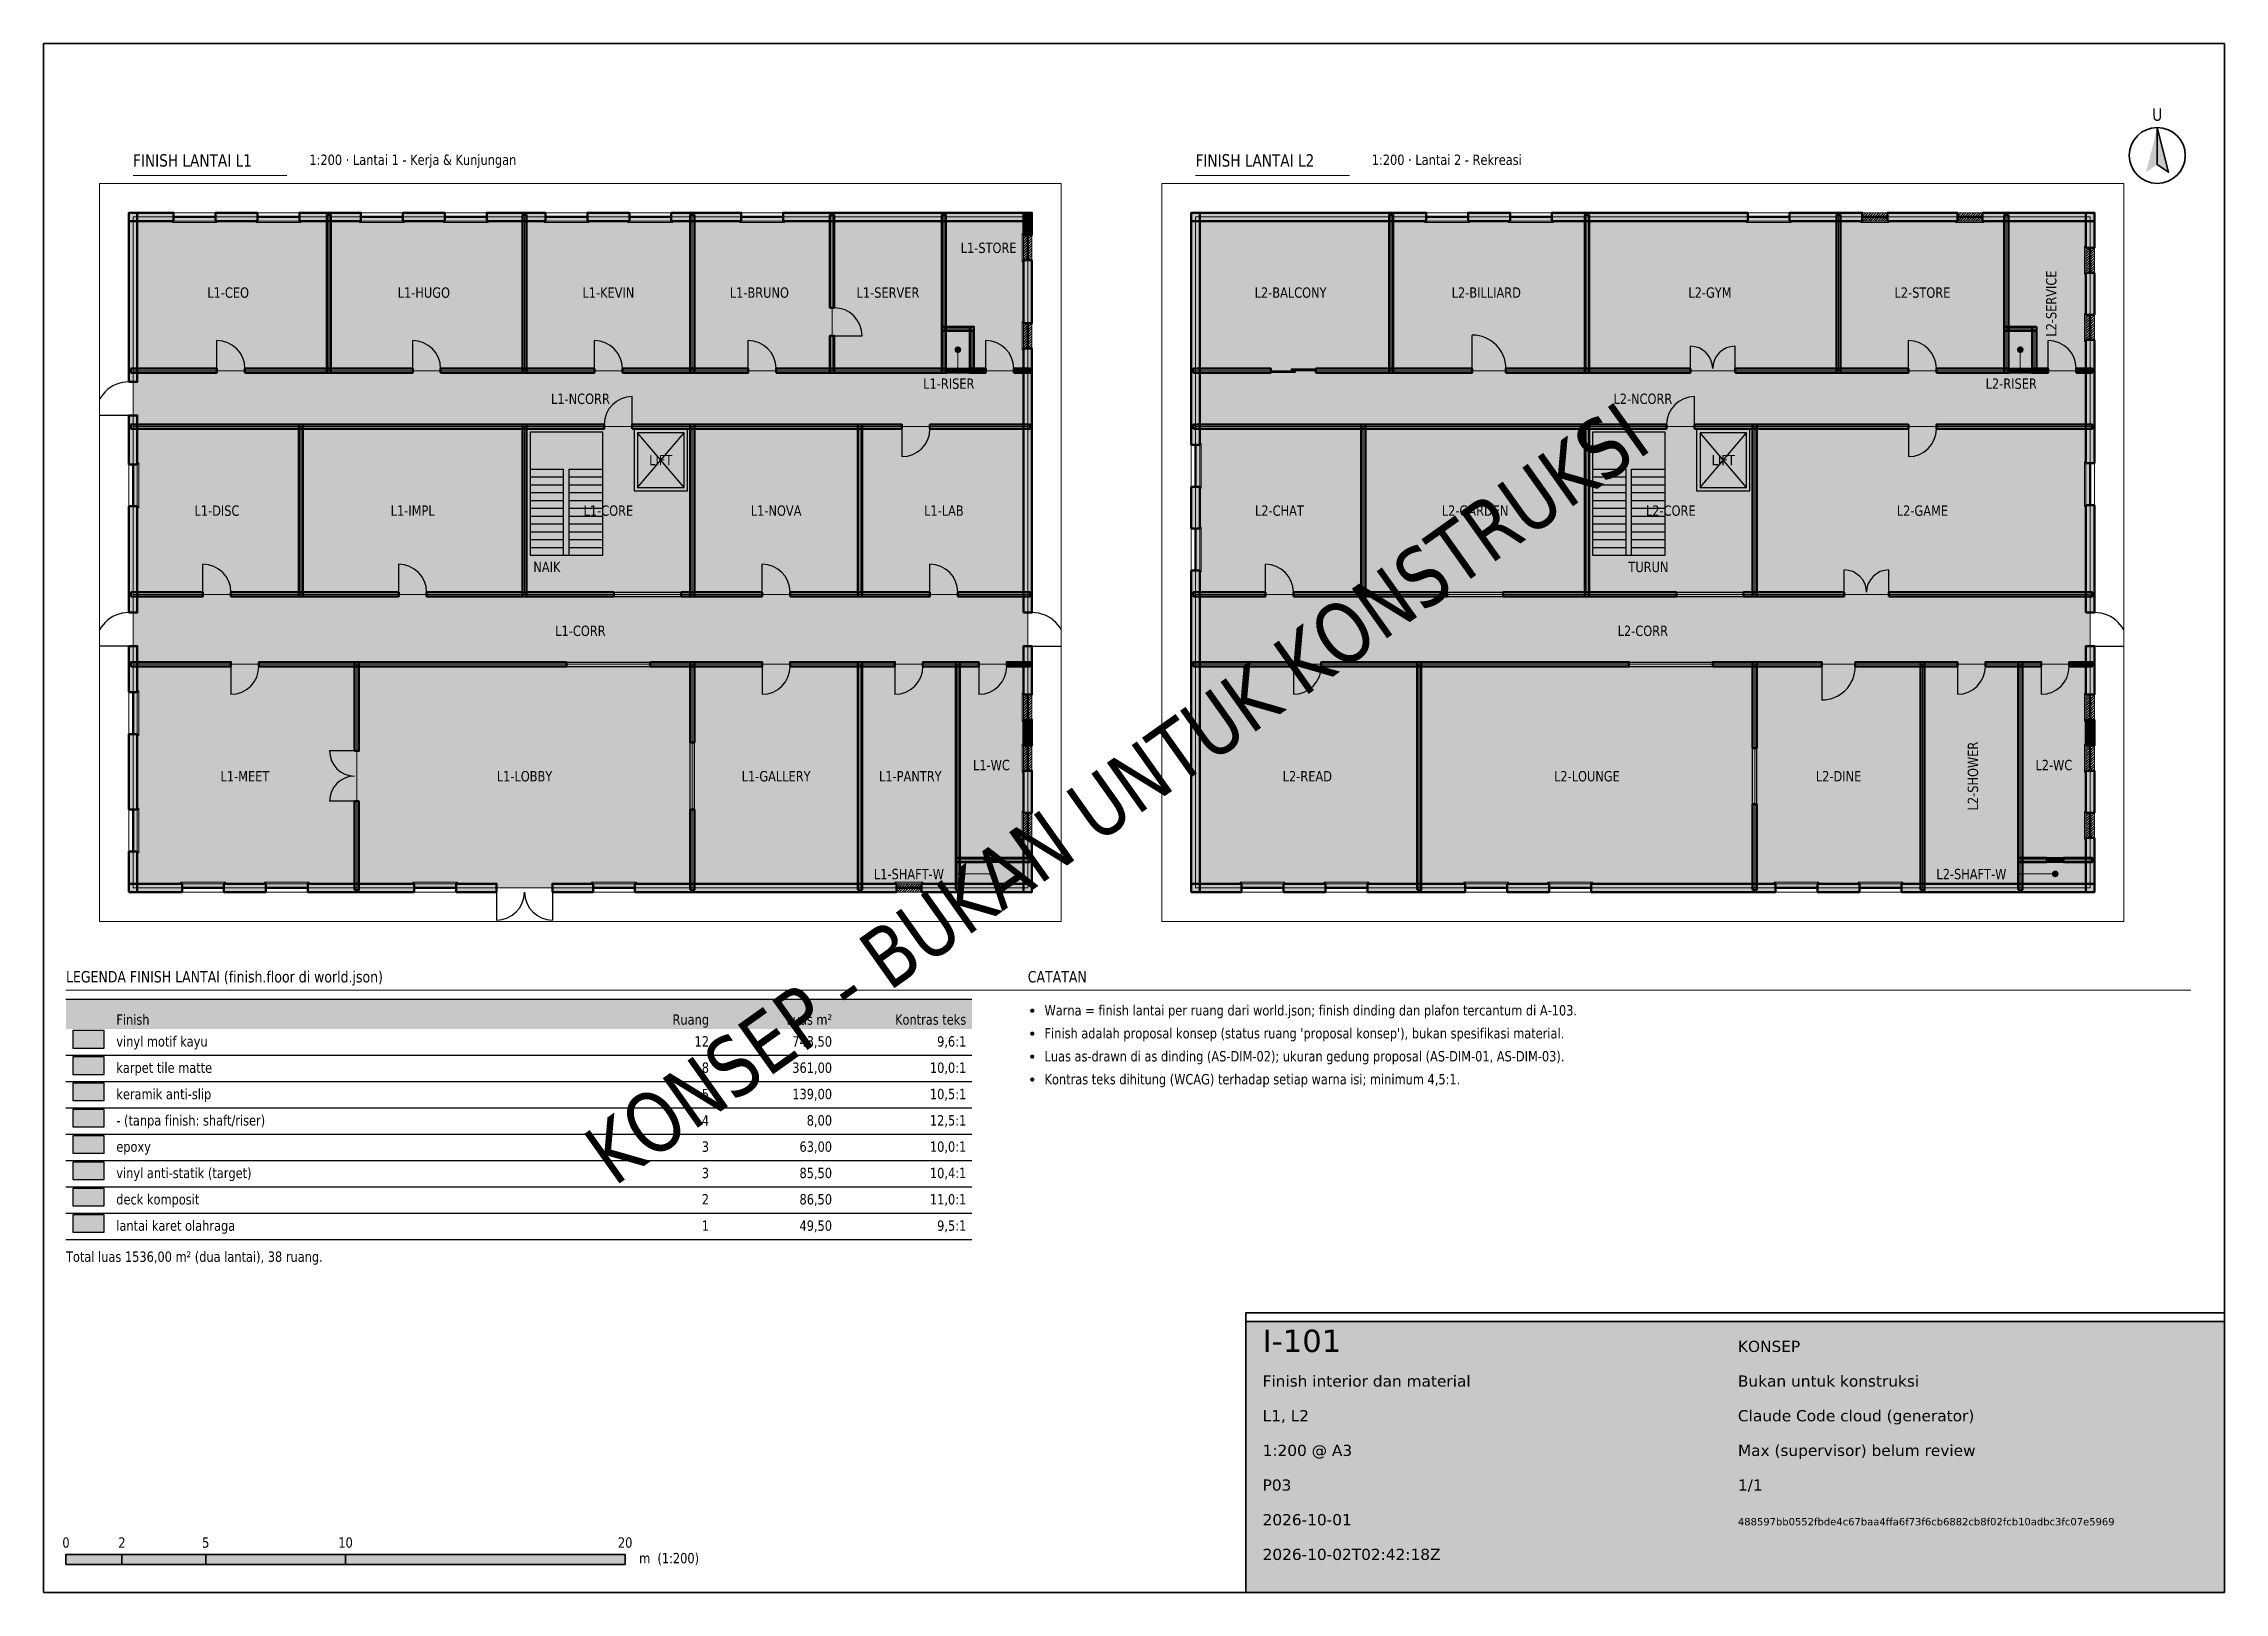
# Paper-space layout 'I-101' of a CAD drawing. Header units: millimetres. Extents: x 20 to 410, y 10 to 287.
# The model-space entities are those that its viewports show. They can reach past a viewport. Long polylines and large blocks are cut down to what shows.
import ezdxf
from ezdxf.enums import TextEntityAlignment as Align

# ---------------------------------------------------------------- set-up
doc = ezdxf.new("R2010")
doc.units = ezdxf.units.MM
doc.linetypes.add('DASHED', pattern=[1.524, 1.27, -0.254])
for name, color, linetype, lineweight, true_color in [('A-ANNO-NOTE', 7, 'Continuous', 18, 0x22302a), ('A-ANNO-RMNM', 7, 'Continuous', 18, 0x22302a), ('A-ANNO-TTLB', 7, 'Continuous', 35, 0x1f4d3a), ('A-ANNO-WMRK', 7, 'Continuous', 13, 0xe8eeea), ('A-DOOR', 7, 'Continuous', 25, 0x1f4d3a), ('A-GLAZ', 7, 'Continuous', 18, 0x1f4d3a), ('A-STRS', 7, 'Continuous', 25, 0xb5532f), ('A-WALL', 7, 'Continuous', 50, 0x1f4d3a)]:
    doc.layers.add(name, color=color, linetype=linetype, lineweight=lineweight, true_color=true_color)
doc.layers.add('A-ANNO-SCHD', color=7, linetype='Continuous')
doc.layers.add('I-FLOR-PATT', color=7, linetype='Continuous')
doc.layers.add('A-ANNO-VPRT', color=9, linetype='Continuous', lineweight=13, true_color=0x808080, plot=False)
doc.layers.add('A-AREA', color=7, linetype='Continuous', lineweight=13, true_color=0xa0b4aa, plot=False)
doc.styles.add('KR-SANS', font='DejaVuSans.ttf', dxfattribs={"width": 0.8})

psp = doc.layouts.new('I-101')

# ---------------------------------------------------------------- texts
at = {"layer": 'A-ANNO-NOTE', "color": 119, "true_color": 0x1f4d3a, "style": 'KR-SANS', "width": 0.8}
for s, height, p in [('FINISH LANTAI L1', 2.2225, (36, 265)), ('FINISH LANTAI L2', 2.2225, (226, 265)), ('LEGENDA FINISH LANTAI (finish.floor di world.json)', 2.0373, (24, 119.09)), ('CATATAN', 2.037, (196, 119.09))]:
    psp.add_text(s, height=height, dxfattribs=at).set_placement(p)
at = {"layer": 'A-ANNO-NOTE', "color": 250, "true_color": 0x22302a, "style": 'KR-SANS', "width": 0.8}
for s, p in [('1:200 · Lantai 1 - Kerja & Kunjungan', (67.52, 265.3)), ('1:200 · Lantai 2 - Rekreasi', (257.52, 265.3)), ('Warna = finish lantai per ruang dari world.json; finish dinding dan plafon tercantum di A-103.', (199, 113.18)), ("Finish adalah proposal konsep (status ruang 'proposal konsep'), bukan spesifikasi material.", (199, 109.08)), ('Luas as-drawn di as dinding (AS-DIM-02); ukuran gedung proposal (AS-DIM-01, AS-DIM-03).', (199, 104.97)), ('Kontras teks dihitung (WCAG) terhadap setiap warna isi; minimum 4,5:1.', (199, 100.86)), ('Total luas 1536,00 m² (dua lantai), 38 ruang.', (24, 69.12))]:
    psp.add_text(s, height=1.8521, dxfattribs=at).set_placement(p)
at = {"layer": 'A-ANNO-SCHD', "color": 119, "true_color": 0x1f4d3a, "style": 'KR-SANS', "width": 0.8}
psp.add_text('Finish', height=1.852, dxfattribs=at).set_placement((33, 111.53))
for s, height, p in [('Ruang', 1.852, (139, 111.53)), ('Luas m²', 1.852, (161, 111.53)), ('Kontras teks', 1.8521, (185, 111.53))]:
    psp.add_text(s, height=height, dxfattribs=at).set_placement(p, align=Align.RIGHT)
at = {"layer": 'A-ANNO-SCHD', "color": 250, "true_color": 0x22302a, "style": 'KR-SANS', "width": 0.8}
for s, height, p in [('vinyl motif kayu', 1.8521, (33, 107.62)), ('karpet tile matte', 1.8521, (33, 102.92)), ('keramik anti-slip', 1.8521, (33, 98.21)), ('- (tanpa finish: shaft/riser)', 1.8521, (33, 93.5)), ('epoxy', 1.852, (33, 88.8)), ('vinyl anti-statik (target)', 1.8521, (33, 84.09)), ('deck komposit', 1.8521, (33, 79.38)), ('lantai karet olahraga', 1.8521, (33, 74.67))]:
    psp.add_text(s, height=height, dxfattribs=at).set_placement(p)
for s, height, p in [('12', 1.852, (139, 107.62)), ('743,50', 1.852, (161, 107.62)), ('9,6:1', 1.852, (185, 107.62)), ('8', 1.85, (139, 102.92)), ('361,00', 1.852, (161, 102.92)), ('10,0:1', 1.852, (185, 102.92)), ('5', 1.85, (139, 98.21)), ('139,00', 1.852, (161, 98.21)), ('10,5:1', 1.852, (185, 98.21)), ('4', 1.85, (139, 93.5)), ('8,00', 1.852, (161, 93.5)), ('12,5:1', 1.852, (185, 93.5)), ('3', 1.85, (139, 88.8)), ('63,00', 1.852, (161, 88.8)), ('10,0:1', 1.852, (185, 88.8)), ('3', 1.85, (139, 84.09)), ('85,50', 1.852, (161, 84.09)), ('10,4:1', 1.852, (185, 84.09)), ('2', 1.85, (139, 79.38)), ('86,50', 1.852, (161, 79.38)), ('11,0:1', 1.852, (185, 79.38)), ('1', 1.85, (139, 74.67)), ('49,50', 1.852, (161, 74.67)), ('9,5:1', 1.852, (185, 74.67))]:
    psp.add_text(s, height=height, dxfattribs=at).set_placement(p, align=Align.RIGHT)
at = {"layer": 'A-ANNO-TTLB', "color": 119, "true_color": 0x1f4d3a, "style": 'KR-SANS', "width": 0.8}
psp.add_text('U', height=2.22, dxfattribs=at).set_placement((398, 273.2), align=Align.CENTER)
at = {"layer": 'A-ANNO-TTLB', "color": 250, "true_color": 0x22302a, "style": 'KR-SANS', "width": 0.8}
for s, height, p in [('0', 1.85, (24, 17.99)), ('2', 1.85, (34, 17.99)), ('5', 1.85, (49, 17.99)), ('10', 1.852, (74, 17.99)), ('20', 1.852, (124, 17.99))]:
    psp.add_text(s, height=height, dxfattribs=at).set_placement(p, align=Align.CENTER)
psp.add_text('m  (1:200)', height=1.852, dxfattribs=at).set_placement((126.5, 15.2))
at = {"layer": 'A-ANNO-WMRK', "color": 254, "true_color": 0xdde4e1, "style": 'KR-SANS', "width": 0.8}
psp.add_text('KONSEP - BUKAN UNTUK KONSTRUKSI', height=10.8656, rotation=35.3845, dxfattribs=at).set_placement((215, 148.5), align=Align.CENTER)

msp = doc.modelspace()

# ---------------------------------------------------------------- texts
at = {"layer": 'A-ANNO-RMNM', "color": 119, "true_color": 0x1f4d3a, "style": 'KR-SANS', "width": 0.8}
for s, height, p in [('L1-STORE', 370.4, (30600, 22710)), ('L1-CEO', 370.4, (3400, 21110)), ('L1-HUGO', 370.4, (10400, 21110)), ('L1-KEVIN', 370.4, (17000, 21110)), ('L1-BRUNO', 370.4, (22400, 21110)), ('L1-SERVER', 370.4, (27000, 21110)), ('L2-BALCONY', 370.4, (43400, 21110)), ('L2-BILLIARD', 370.42, (50400, 21110)), ('L2-GYM', 370.4, (58400, 21110)), ('L2-STORE', 370.4, (66000, 21110)), ('L1-RISER', 370.4, (29176, 17852)), ('L2-RISER', 370.4, (69176, 17852)), ('L1-NCORR', 370.4, (16000, 17310)), ('L2-NCORR', 370.4, (56000, 17310)), ('L1-DISC', 370.4, (3000, 13310)), ('L1-IMPL', 370.4, (10000, 13310)), ('L1-CORE', 370.4, (17000, 13310)), ('L1-NOVA', 370.4, (23000, 13310)), ('L1-LAB', 370.4, (29000, 13310)), ('L2-CHAT', 370.4, (43000, 13310)), ('L2-GARDEN', 370.4, (50000, 13310)), ('L2-CORE', 370.4, (57000, 13310)), ('L2-GAME', 370.4, (66000, 13310)), ('L1-CORR', 370.4, (16000, 9010)), ('L2-CORR', 370.4, (56000, 9010)), ('L1-MEET', 370.4, (4000, 3810)), ('L1-LOBBY', 370.4, (14000, 3810)), ('L1-GALLERY', 370.4, (23000, 3810)), ('L1-PANTRY', 370.4, (27800, 3810)), ('L1-WC', 370.4, (30700, 4210)), ('L2-READ', 370.4, (44000, 3810)), ('L2-LOUNGE', 370.4, (54000, 3810)), ('L2-DINE', 370.4, (63000, 3810)), ('L2-WC', 370.4, (70700, 4210)), ('L1-SHAFT-W', 370.4, (27750, 310)), ('L2-SHAFT-W', 370.4, (67750, 310))]:
    msp.add_text(s, height=height, dxfattribs=at).set_placement(p, align=Align.CENTER)
for s, p in [('L2-SERVICE', (70791, 20900)), ('L2-SHOWER', (67990, 4000))]:
    msp.add_text(s, height=370.4, rotation=90, dxfattribs=at).set_placement(p, align=Align.CENTER)
at = {"layer": 'A-STRS', "color": 15, "true_color": 0xb5532f, "style": 'KR-SANS', "width": 0.8}
for s, p in [('LIFT', (18875, 15115)), ('LIFT', (58875, 15115)), ('NAIK', (14800, 11295)), ('TURUN', (56200, 11295))]:
    msp.add_text(s, height=370.4, dxfattribs=at).set_placement(p, align=Align.CENTER)

# ---------------------------------------------------------------- blocks, each defined once
blk = doc.blocks.new('KR-TTLB-G')
at = {"layer": 'A-ANNO-TTLB'}
blk.add_lwpolyline([(0, 0), (175, 0), (175, 50), (0, 50)], close=True, dxfattribs=at)
at = {"layer": 'A-ANNO-TTLB', "style": 'KR-SANS'}
for tag, p, height in [('KR_SHEET_ID', (3, 43), 4), ('KR_STATUS', (88, 43), 2), ('KR_TITLE', (3, 36.8), 2), ('KR_NOTE', (88, 36.8), 2), ('KR_FLOOR', (3, 30.6), 2), ('KR_DRAWN', (88, 30.6), 2), ('KR_SCALE', (3, 24.4), 2), ('KR_CHECK', (88, 24.4), 2), ('KR_REVISION', (3, 18.2), 2), ('KR_PAGE', (88, 18.2), 2), ('KR_REV_DATE', (3, 12), 2), ('KR_WORLD_SHA256', (88, 12), 1.3), ('KR_RENDER_UTC', (3, 5.8), 2)]:
    blk.add_attdef(tag, p, '', height=height, dxfattribs=at)

# ---------------------------------------------------------------- hatches: boundary and pattern name
at = {"layer": 'A-ANNO-RMNM', "true_color": 0x5a524b}
h = msp.add_hatch(color=251, dxfattribs=at)
h.dxf.hatch_style = 1
edge = h.paths.add_edge_path()
edge.add_arc((29500, 19250), 120, 0, 360)
h = msp.add_hatch(color=251, dxfattribs=at)
h.dxf.hatch_style = 1
edge = h.paths.add_edge_path()
edge.add_arc((69500, 19250), 120, 0, 360)
h = msp.add_hatch(color=251, dxfattribs=at)
h.dxf.hatch_style = 1
edge = h.paths.add_edge_path()
edge.add_arc((30750, 500), 120, 0, 360)
h = msp.add_hatch(color=251, dxfattribs=at)
h.dxf.hatch_style = 1
edge = h.paths.add_edge_path()
edge.add_arc((70750, 500), 120, 0, 360)
at = {"layer": 'A-DOOR', "true_color": 0xffffff}
h = msp.add_hatch(color=7, dxfattribs=at)
h.dxf.hatch_style = 1
h.paths.add_polyline_path([(29100, 18425), (29900, 18425), (29900, 18575), (29100, 18575)])
h = msp.add_hatch(color=7, dxfattribs=at)
h.dxf.hatch_style = 1
h.paths.add_polyline_path([(42700, 18445), (43580, 18445), (43580, 18485), (42700, 18485)])
h = msp.add_hatch(color=7, dxfattribs=at)
h.dxf.hatch_style = 1
h.paths.add_polyline_path([(43420, 18515), (44300, 18515), (44300, 18555), (43420, 18555)])
h = msp.add_hatch(color=7, dxfattribs=at)
h.dxf.hatch_style = 1
h.paths.add_polyline_path([(69100, 18425), (69900, 18425), (69900, 18575), (69100, 18575)])
h = msp.add_hatch(color=7, dxfattribs=at)
h.dxf.hatch_style = 1
h.paths.add_polyline_path([(30450, 925), (31050, 925), (31050, 1075), (30450, 1075)])
h = msp.add_hatch(color=7, dxfattribs=at)
h.dxf.hatch_style = 1
h.paths.add_polyline_path([(70450, 925), (71050, 925), (71050, 1075), (70450, 1075)])
at = {"layer": 'A-WALL', "true_color": 0x1f4d3a}
h = msp.add_hatch(color=119, dxfattribs=at)
h.dxf.hatch_style = 1
h.paths.add_polyline_path([(-150, 23850), (1450, 23850), (1450, 24150), (-150, 24150)])
h = msp.add_hatch(color=119, dxfattribs=at)
h.dxf.hatch_style = 1
h.paths.add_polyline_path([(-150, 18100), (150, 18100), (150, 24150), (-150, 24150)])
h = msp.add_hatch(color=119, dxfattribs=at)
h.dxf.hatch_style = 1
h.paths.add_polyline_path([(2950, 23850), (4450, 23850), (4450, 24150), (2950, 24150)])
h = msp.add_hatch(color=119, dxfattribs=at)
h.dxf.hatch_style = 1
h.paths.add_polyline_path([(5950, 23850), (8150, 23850), (8150, 24150), (5950, 24150)])
at = {"layer": 'A-WALL', "true_color": 0x4e7a64}
h = msp.add_hatch(color=117, dxfattribs=at)
h.dxf.hatch_style = 1
h.paths.add_polyline_path([(6925, 18425), (7075, 18425), (7075, 24075), (6925, 24075)])
at = {"layer": 'A-WALL', "true_color": 0x1f4d3a}
h = msp.add_hatch(color=119, dxfattribs=at)
h.dxf.hatch_style = 1
h.paths.add_polyline_path([(9650, 23850), (11150, 23850), (11150, 24150), (9650, 24150)])
h = msp.add_hatch(color=119, dxfattribs=at)
h.dxf.hatch_style = 1
h.paths.add_polyline_path([(12650, 23850), (14750, 23850), (14750, 24150), (12650, 24150)])
at = {"layer": 'A-WALL', "true_color": 0x4e7a64}
h = msp.add_hatch(color=117, dxfattribs=at)
h.dxf.hatch_style = 1
h.paths.add_polyline_path([(13925, 18425), (14075, 18425), (14075, 24075), (13925, 24075)])
at = {"layer": 'A-WALL', "true_color": 0x1f4d3a}
h = msp.add_hatch(color=119, dxfattribs=at)
h.dxf.hatch_style = 1
h.paths.add_polyline_path([(16250, 23850), (17750, 23850), (17750, 24150), (16250, 24150)])
h = msp.add_hatch(color=119, dxfattribs=at)
h.dxf.hatch_style = 1
h.paths.add_polyline_path([(19250, 23850), (21750, 23850), (21750, 24150), (19250, 24150)])
at = {"layer": 'A-WALL', "true_color": 0x4e7a64}
h = msp.add_hatch(color=117, dxfattribs=at)
h.dxf.hatch_style = 1
h.paths.add_polyline_path([(19925, 18425), (20075, 18425), (20075, 24075), (19925, 24075)])
at = {"layer": 'A-WALL', "true_color": 0x1f4d3a}
h = msp.add_hatch(color=119, dxfattribs=at)
h.dxf.hatch_style = 1
h.paths.add_polyline_path([(23250, 23850), (32150, 23850), (32150, 24150), (23250, 24150)])
at = {"layer": 'A-WALL', "true_color": 0x4e7a64}
h = msp.add_hatch(color=117, dxfattribs=at)
h.dxf.hatch_style = 1
h.paths.add_polyline_path([(24925, 20750), (25075, 20750), (25075, 24075), (24925, 24075)])
h = msp.add_hatch(color=117, dxfattribs=at)
h.dxf.hatch_style = 1
h.paths.add_polyline_path([(28925, 18425), (29075, 18425), (29075, 24075), (28925, 24075)])
at = {"layer": 'A-WALL', "true_color": 0x1f4d3a}
h = msp.add_hatch(color=119, dxfattribs=at)
h.dxf.hatch_style = 1
h.paths.add_polyline_path([(31850, 23350), (32150, 23350), (32150, 24150), (31850, 24150)])
h = msp.add_hatch(color=119, dxfattribs=at)
h.dxf.hatch_style = 1
h.paths.add_polyline_path([(39850, 23850), (48250, 23850), (48250, 24150), (39850, 24150)])
h = msp.add_hatch(color=119, dxfattribs=at)
h.dxf.hatch_style = 1
h.paths.add_polyline_path([(39850, 15850), (40150, 15850), (40150, 24150), (39850, 24150)])
at = {"layer": 'A-WALL', "true_color": 0x4e7a64}
h = msp.add_hatch(color=117, dxfattribs=at)
h.dxf.hatch_style = 1
h.paths.add_polyline_path([(46925, 18425), (47075, 18425), (47075, 24075), (46925, 24075)])
at = {"layer": 'A-WALL', "true_color": 0x1f4d3a}
h = msp.add_hatch(color=119, dxfattribs=at)
h.dxf.hatch_style = 1
h.paths.add_polyline_path([(49750, 23850), (51250, 23850), (51250, 24150), (49750, 24150)])
h = msp.add_hatch(color=119, dxfattribs=at)
h.dxf.hatch_style = 1
h.paths.add_polyline_path([(52750, 23850), (59750, 23850), (59750, 24150), (52750, 24150)])
at = {"layer": 'A-WALL', "true_color": 0x4e7a64}
h = msp.add_hatch(color=117, dxfattribs=at)
h.dxf.hatch_style = 1
h.paths.add_polyline_path([(53925, 18425), (54075, 18425), (54075, 24075), (53925, 24075)])
at = {"layer": 'A-WALL', "true_color": 0x1f4d3a}
h = msp.add_hatch(color=119, dxfattribs=at)
h.dxf.hatch_style = 1
h.paths.add_polyline_path([(61250, 23850), (63850, 23850), (63850, 24150), (61250, 24150)])
at = {"layer": 'A-WALL', "true_color": 0x4e7a64}
h = msp.add_hatch(color=117, dxfattribs=at)
h.dxf.hatch_style = 1
h.paths.add_polyline_path([(62925, 18425), (63075, 18425), (63075, 24075), (62925, 24075)])
at = {"layer": 'A-WALL', "true_color": 0x1f4d3a}
h = msp.add_hatch(color=119, dxfattribs=at)
h.dxf.hatch_style = 1
h.paths.add_polyline_path([(64750, 23850), (67250, 23850), (67250, 24150), (64750, 24150)])
h = msp.add_hatch(color=119, dxfattribs=at)
h.dxf.hatch_style = 1
h.paths.add_polyline_path([(68150, 23850), (72150, 23850), (72150, 24150), (68150, 24150)])
at = {"layer": 'A-WALL', "true_color": 0x4e7a64}
h = msp.add_hatch(color=117, dxfattribs=at)
h.dxf.hatch_style = 1
h.paths.add_polyline_path([(68925, 18425), (69075, 18425), (69075, 24075), (68925, 24075)])
at = {"layer": 'A-WALL', "true_color": 0x1f4d3a}
h = msp.add_hatch(color=119, dxfattribs=at)
h.dxf.hatch_style = 1
h.paths.add_polyline_path([(71850, 22900), (72150, 22900), (72150, 24150), (71850, 24150)])
h = msp.add_hatch(color=119, dxfattribs=at)
h.dxf.hatch_style = 1
h.paths.add_polyline_path([(31850, 20200), (32150, 20200), (32150, 22450), (31850, 22450)])
h = msp.add_hatch(color=119, dxfattribs=at)
h.dxf.hatch_style = 1
h.paths.add_polyline_path([(71850, 20500), (72150, 20500), (72150, 22000), (71850, 22000)])
at = {"layer": 'A-WALL', "true_color": 0x4e7a64}
h = msp.add_hatch(color=117, dxfattribs=at)
h.dxf.hatch_style = 1
h.paths.add_polyline_path([(24925, 18425), (25075, 18425), (25075, 19750), (24925, 19750)])
h = msp.add_hatch(color=117, dxfattribs=at)
h.dxf.hatch_style = 1
h.paths.add_polyline_path([(28925, 19925), (30075, 19925), (30075, 20075), (28925, 20075)])
h = msp.add_hatch(color=117, dxfattribs=at)
h.dxf.hatch_style = 1
h.paths.add_polyline_path([(29925, 18425), (30075, 18425), (30075, 20075), (29925, 20075)])
h = msp.add_hatch(color=117, dxfattribs=at)
h.dxf.hatch_style = 1
h.paths.add_polyline_path([(68925, 19925), (70075, 19925), (70075, 20075), (68925, 20075)])
h = msp.add_hatch(color=117, dxfattribs=at)
h.dxf.hatch_style = 1
h.paths.add_polyline_path([(69925, 18425), (70075, 18425), (70075, 20075), (69925, 20075)])
at = {"layer": 'A-WALL', "true_color": 0x1f4d3a}
h = msp.add_hatch(color=119, dxfattribs=at)
h.dxf.hatch_style = 1
h.paths.add_polyline_path([(71850, 15188), (72150, 15188), (72150, 19600), (71850, 19600)])
h = msp.add_hatch(color=119, dxfattribs=at)
h.dxf.hatch_style = 1
h.paths.add_polyline_path([(31850, 9850), (32150, 9850), (32150, 19300), (31850, 19300)])
at = {"layer": 'A-WALL', "true_color": 0x4e7a64}
h = msp.add_hatch(color=117, dxfattribs=at)
h.dxf.hatch_style = 1
h.paths.add_polyline_path([(-75, 18425), (3000, 18425), (3000, 18575), (-75, 18575)])
h = msp.add_hatch(color=117, dxfattribs=at)
h.dxf.hatch_style = 1
h.paths.add_polyline_path([(4000, 18425), (10000, 18425), (10000, 18575), (4000, 18575)])
h = msp.add_hatch(color=117, dxfattribs=at)
h.dxf.hatch_style = 1
h.paths.add_polyline_path([(11000, 18425), (16500, 18425), (16500, 18575), (11000, 18575)])
h = msp.add_hatch(color=117, dxfattribs=at)
h.dxf.hatch_style = 1
h.paths.add_polyline_path([(17500, 18425), (22000, 18425), (22000, 18575), (17500, 18575)])
h = msp.add_hatch(color=117, dxfattribs=at)
h.dxf.hatch_style = 1
h.paths.add_polyline_path([(23000, 18425), (29100, 18425), (29100, 18575), (23000, 18575)])
h = msp.add_hatch(color=117, dxfattribs=at)
h.dxf.hatch_style = 1
h.paths.add_polyline_path([(29900, 18425), (30500, 18425), (30500, 18575), (29900, 18575)])
h = msp.add_hatch(color=117, dxfattribs=at)
h.dxf.hatch_style = 1
h.paths.add_polyline_path([(31500, 18425), (32075, 18425), (32075, 18575), (31500, 18575)])
h = msp.add_hatch(color=117, dxfattribs=at)
h.dxf.hatch_style = 1
h.paths.add_polyline_path([(39925, 18425), (42700, 18425), (42700, 18575), (39925, 18575)])
h = msp.add_hatch(color=117, dxfattribs=at)
h.dxf.hatch_style = 1
h.paths.add_polyline_path([(44300, 18425), (49900, 18425), (49900, 18575), (44300, 18575)])
h = msp.add_hatch(color=117, dxfattribs=at)
h.dxf.hatch_style = 1
h.paths.add_polyline_path([(51100, 18425), (57700, 18425), (57700, 18575), (51100, 18575)])
h = msp.add_hatch(color=117, dxfattribs=at)
h.dxf.hatch_style = 1
h.paths.add_polyline_path([(59300, 18425), (65500, 18425), (65500, 18575), (59300, 18575)])
h = msp.add_hatch(color=117, dxfattribs=at)
h.dxf.hatch_style = 1
h.paths.add_polyline_path([(66500, 18425), (69100, 18425), (69100, 18575), (66500, 18575)])
h = msp.add_hatch(color=117, dxfattribs=at)
h.dxf.hatch_style = 1
h.paths.add_polyline_path([(69900, 18425), (70500, 18425), (70500, 18575), (69900, 18575)])
h = msp.add_hatch(color=117, dxfattribs=at)
h.dxf.hatch_style = 1
h.paths.add_polyline_path([(71500, 18425), (72075, 18425), (72075, 18575), (71500, 18575)])
at = {"layer": 'A-WALL', "true_color": 0x1f4d3a}
h = msp.add_hatch(color=119, dxfattribs=at)
h.dxf.hatch_style = 1
h.paths.add_polyline_path([(-150, 15150), (150, 15150), (150, 16900), (-150, 16900)])
at = {"layer": 'A-WALL', "true_color": 0x4e7a64}
h = msp.add_hatch(color=117, dxfattribs=at)
h.dxf.hatch_style = 1
h.paths.add_polyline_path([(-75, 16425), (16850, 16425), (16850, 16575), (-75, 16575)])
h = msp.add_hatch(color=117, dxfattribs=at)
h.dxf.hatch_style = 1
h.paths.add_polyline_path([(5925, 10425), (6075, 10425), (6075, 16575), (5925, 16575)])
h = msp.add_hatch(color=117, dxfattribs=at)
h.dxf.hatch_style = 1
h.paths.add_polyline_path([(13925, 10425), (14075, 10425), (14075, 16575), (13925, 16575)])
h = msp.add_hatch(color=117, dxfattribs=at)
h.dxf.hatch_style = 1
h.paths.add_polyline_path([(17850, 16425), (27500, 16425), (27500, 16575), (17850, 16575)])
h = msp.add_hatch(color=117, dxfattribs=at)
h.dxf.hatch_style = 1
h.paths.add_polyline_path([(19925, 10425), (20075, 10425), (20075, 16575), (19925, 16575)])
h = msp.add_hatch(color=117, dxfattribs=at)
h.dxf.hatch_style = 1
h.paths.add_polyline_path([(25925, 10425), (26075, 10425), (26075, 16575), (25925, 16575)])
h = msp.add_hatch(color=117, dxfattribs=at)
h.dxf.hatch_style = 1
h.paths.add_polyline_path([(28500, 16425), (32075, 16425), (32075, 16575), (28500, 16575)])
h = msp.add_hatch(color=117, dxfattribs=at)
h.dxf.hatch_style = 1
h.paths.add_polyline_path([(39925, 16425), (56850, 16425), (56850, 16575), (39925, 16575)])
h = msp.add_hatch(color=117, dxfattribs=at)
h.dxf.hatch_style = 1
h.paths.add_polyline_path([(45925, 10425), (46075, 10425), (46075, 16575), (45925, 16575)])
h = msp.add_hatch(color=117, dxfattribs=at)
h.dxf.hatch_style = 1
h.paths.add_polyline_path([(53925, 10425), (54075, 10425), (54075, 16575), (53925, 16575)])
h = msp.add_hatch(color=117, dxfattribs=at)
h.dxf.hatch_style = 1
h.paths.add_polyline_path([(57850, 16425), (65500, 16425), (65500, 16575), (57850, 16575)])
h = msp.add_hatch(color=117, dxfattribs=at)
h.dxf.hatch_style = 1
h.paths.add_polyline_path([(59925, 10425), (60075, 10425), (60075, 16575), (59925, 16575)])
h = msp.add_hatch(color=117, dxfattribs=at)
h.dxf.hatch_style = 1
h.paths.add_polyline_path([(66500, 16425), (72075, 16425), (72075, 16575), (66500, 16575)])
at = {"layer": 'A-WALL', "true_color": 0x1f4d3a}
h = msp.add_hatch(color=119, dxfattribs=at)
h.dxf.hatch_style = 1
h.paths.add_polyline_path([(39850, 12850), (40150, 12850), (40150, 14350), (39850, 14350)])
h = msp.add_hatch(color=119, dxfattribs=at)
h.dxf.hatch_style = 1
h.paths.add_polyline_path([(-150, 9850), (150, 9850), (150, 13650), (-150, 13650)])
h = msp.add_hatch(color=119, dxfattribs=at)
h.dxf.hatch_style = 1
h.paths.add_polyline_path([(71850, 9850), (72150, 9850), (72150, 13688), (71850, 13688)])
h = msp.add_hatch(color=119, dxfattribs=at)
h.dxf.hatch_style = 1
h.paths.add_polyline_path([(39850, -150), (40150, -150), (40150, 11350), (39850, 11350)])
at = {"layer": 'A-WALL', "true_color": 0x4e7a64}
h = msp.add_hatch(color=117, dxfattribs=at)
h.dxf.hatch_style = 1
h.paths.add_polyline_path([(-75, 10425), (2500, 10425), (2500, 10575), (-75, 10575)])
h = msp.add_hatch(color=117, dxfattribs=at)
h.dxf.hatch_style = 1
h.paths.add_polyline_path([(3500, 10425), (9500, 10425), (9500, 10575), (3500, 10575)])
h = msp.add_hatch(color=117, dxfattribs=at)
h.dxf.hatch_style = 1
h.paths.add_polyline_path([(10500, 10425), (17200, 10425), (17200, 10575), (10500, 10575)])
h = msp.add_hatch(color=117, dxfattribs=at)
h.dxf.hatch_style = 1
h.paths.add_polyline_path([(19600, 10425), (22500, 10425), (22500, 10575), (19600, 10575)])
h = msp.add_hatch(color=117, dxfattribs=at)
h.dxf.hatch_style = 1
h.paths.add_polyline_path([(23500, 10425), (28500, 10425), (28500, 10575), (23500, 10575)])
h = msp.add_hatch(color=117, dxfattribs=at)
h.dxf.hatch_style = 1
h.paths.add_polyline_path([(29500, 10425), (32075, 10425), (32075, 10575), (29500, 10575)])
h = msp.add_hatch(color=117, dxfattribs=at)
h.dxf.hatch_style = 1
h.paths.add_polyline_path([(39925, 10425), (42500, 10425), (42500, 10575), (39925, 10575)])
h = msp.add_hatch(color=117, dxfattribs=at)
h.dxf.hatch_style = 1
h.paths.add_polyline_path([(43500, 10425), (49000, 10425), (49000, 10575), (43500, 10575)])
h = msp.add_hatch(color=117, dxfattribs=at)
h.dxf.hatch_style = 1
h.paths.add_polyline_path([(51000, 10425), (57200, 10425), (57200, 10575), (51000, 10575)])
h = msp.add_hatch(color=117, dxfattribs=at)
h.dxf.hatch_style = 1
h.paths.add_polyline_path([(59600, 10425), (63200, 10425), (63200, 10575), (59600, 10575)])
h = msp.add_hatch(color=117, dxfattribs=at)
h.dxf.hatch_style = 1
h.paths.add_polyline_path([(64800, 10425), (72075, 10425), (72075, 10575), (64800, 10575)])
at = {"layer": 'A-WALL', "true_color": 0x1f4d3a}
h = msp.add_hatch(color=119, dxfattribs=at)
h.dxf.hatch_style = 1
h.paths.add_polyline_path([(-150, 7000), (150, 7000), (150, 8650), (-150, 8650)])
h = msp.add_hatch(color=119, dxfattribs=at)
h.dxf.hatch_style = 1
h.paths.add_polyline_path([(31850, 6913), (32150, 6913), (32150, 8650), (31850, 8650)])
h = msp.add_hatch(color=119, dxfattribs=at)
h.dxf.hatch_style = 1
h.paths.add_polyline_path([(71850, 6913), (72150, 6913), (72150, 8650), (71850, 8650)])
at = {"layer": 'A-WALL', "true_color": 0x4e7a64}
h = msp.add_hatch(color=117, dxfattribs=at)
h.dxf.hatch_style = 1
h.paths.add_polyline_path([(-75, 7925), (3500, 7925), (3500, 8075), (-75, 8075)])
h = msp.add_hatch(color=117, dxfattribs=at)
h.dxf.hatch_style = 1
h.paths.add_polyline_path([(4500, 7925), (15500, 7925), (15500, 8075), (4500, 8075)])
h = msp.add_hatch(color=117, dxfattribs=at)
h.dxf.hatch_style = 1
h.paths.add_polyline_path([(7925, 4900), (8075, 4900), (8075, 8075), (7925, 8075)])
h = msp.add_hatch(color=117, dxfattribs=at)
h.dxf.hatch_style = 1
h.paths.add_polyline_path([(18500, 7925), (22500, 7925), (22500, 8075), (18500, 8075)])
h = msp.add_hatch(color=117, dxfattribs=at)
h.dxf.hatch_style = 1
h.paths.add_polyline_path([(19925, 5200), (20075, 5200), (20075, 8075), (19925, 8075)])
h = msp.add_hatch(color=117, dxfattribs=at)
h.dxf.hatch_style = 1
h.paths.add_polyline_path([(23500, 7925), (27250, 7925), (27250, 8075), (23500, 8075)])
h = msp.add_hatch(color=117, dxfattribs=at)
h.dxf.hatch_style = 1
h.paths.add_polyline_path([(25925, -75), (26075, -75), (26075, 8075), (25925, 8075)])
h = msp.add_hatch(color=117, dxfattribs=at)
h.dxf.hatch_style = 1
h.paths.add_polyline_path([(28250, 7925), (30250, 7925), (30250, 8075), (28250, 8075)])
h = msp.add_hatch(color=117, dxfattribs=at)
h.dxf.hatch_style = 1
h.paths.add_polyline_path([(29425, -75), (29575, -75), (29575, 8075), (29425, 8075)])
h = msp.add_hatch(color=117, dxfattribs=at)
h.dxf.hatch_style = 1
h.paths.add_polyline_path([(31250, 7925), (32075, 7925), (32075, 8075), (31250, 8075)])
h = msp.add_hatch(color=117, dxfattribs=at)
h.dxf.hatch_style = 1
h.paths.add_polyline_path([(39925, 7925), (43500, 7925), (43500, 8075), (39925, 8075)])
h = msp.add_hatch(color=117, dxfattribs=at)
h.dxf.hatch_style = 1
h.paths.add_polyline_path([(44500, 7925), (55500, 7925), (55500, 8075), (44500, 8075)])
h = msp.add_hatch(color=117, dxfattribs=at)
h.dxf.hatch_style = 1
h.paths.add_polyline_path([(47925, -75), (48075, -75), (48075, 8075), (47925, 8075)])
h = msp.add_hatch(color=117, dxfattribs=at)
h.dxf.hatch_style = 1
h.paths.add_polyline_path([(58500, 7925), (62400, 7925), (62400, 8075), (58500, 8075)])
h = msp.add_hatch(color=117, dxfattribs=at)
h.dxf.hatch_style = 1
h.paths.add_polyline_path([(59925, 5000), (60075, 5000), (60075, 8075), (59925, 8075)])
h = msp.add_hatch(color=117, dxfattribs=at)
h.dxf.hatch_style = 1
h.paths.add_polyline_path([(63600, 7925), (67250, 7925), (67250, 8075), (63600, 8075)])
h = msp.add_hatch(color=117, dxfattribs=at)
h.dxf.hatch_style = 1
h.paths.add_polyline_path([(65925, -75), (66075, -75), (66075, 8075), (65925, 8075)])
h = msp.add_hatch(color=117, dxfattribs=at)
h.dxf.hatch_style = 1
h.paths.add_polyline_path([(68250, 7925), (70250, 7925), (70250, 8075), (68250, 8075)])
h = msp.add_hatch(color=117, dxfattribs=at)
h.dxf.hatch_style = 1
h.paths.add_polyline_path([(69425, -75), (69575, -75), (69575, 8075), (69425, 8075)])
h = msp.add_hatch(color=117, dxfattribs=at)
h.dxf.hatch_style = 1
h.paths.add_polyline_path([(71250, 7925), (72075, 7925), (72075, 8075), (71250, 8075)])
at = {"layer": 'A-WALL', "true_color": 0x1f4d3a}
h = msp.add_hatch(color=119, dxfattribs=at)
h.dxf.hatch_style = 1
h.paths.add_polyline_path([(-150, 2800), (150, 2800), (150, 5500), (-150, 5500)])
h = msp.add_hatch(color=119, dxfattribs=at)
h.dxf.hatch_style = 1
h.paths.add_polyline_path([(31850, 5088), (32150, 5088), (32150, 6013), (31850, 6013)])
h = msp.add_hatch(color=119, dxfattribs=at)
h.dxf.hatch_style = 1
h.paths.add_polyline_path([(71850, 5088), (72150, 5088), (72150, 6013), (71850, 6013)])
h = msp.add_hatch(color=119, dxfattribs=at)
h.dxf.hatch_style = 1
h.paths.add_polyline_path([(31850, 2688), (32150, 2688), (32150, 4188), (31850, 4188)])
h = msp.add_hatch(color=119, dxfattribs=at)
h.dxf.hatch_style = 1
h.paths.add_polyline_path([(71850, 2688), (72150, 2688), (72150, 4188), (71850, 4188)])
at = {"layer": 'A-WALL', "true_color": 0x4e7a64}
h = msp.add_hatch(color=117, dxfattribs=at)
h.dxf.hatch_style = 1
h.paths.add_polyline_path([(7925, -75), (8075, -75), (8075, 3100), (7925, 3100)])
h = msp.add_hatch(color=117, dxfattribs=at)
h.dxf.hatch_style = 1
h.paths.add_polyline_path([(19925, -75), (20075, -75), (20075, 2800), (19925, 2800)])
h = msp.add_hatch(color=117, dxfattribs=at)
h.dxf.hatch_style = 1
h.paths.add_polyline_path([(59925, -75), (60075, -75), (60075, 3000), (59925, 3000)])
at = {"layer": 'A-WALL', "true_color": 0x1f4d3a}
h = msp.add_hatch(color=119, dxfattribs=at)
h.dxf.hatch_style = 1
h.paths.add_polyline_path([(31850, -150), (32150, -150), (32150, 1788), (31850, 1788)])
h = msp.add_hatch(color=119, dxfattribs=at)
h.dxf.hatch_style = 1
h.paths.add_polyline_path([(71850, -150), (72150, -150), (72150, 1788), (71850, 1788)])
h = msp.add_hatch(color=119, dxfattribs=at)
h.dxf.hatch_style = 1
h.paths.add_polyline_path([(-150, -150), (150, -150), (150, 1300), (-150, 1300)])
at = {"layer": 'A-WALL', "true_color": 0x4e7a64}
h = msp.add_hatch(color=117, dxfattribs=at)
h.dxf.hatch_style = 1
h.paths.add_polyline_path([(29425, 925), (30450, 925), (30450, 1075), (29425, 1075)])
h = msp.add_hatch(color=117, dxfattribs=at)
h.dxf.hatch_style = 1
h.paths.add_polyline_path([(31050, 925), (32075, 925), (32075, 1075), (31050, 1075)])
h = msp.add_hatch(color=117, dxfattribs=at)
h.dxf.hatch_style = 1
h.paths.add_polyline_path([(69425, 925), (70450, 925), (70450, 1075), (69425, 1075)])
h = msp.add_hatch(color=117, dxfattribs=at)
h.dxf.hatch_style = 1
h.paths.add_polyline_path([(71050, 925), (72075, 925), (72075, 1075), (71050, 1075)])
at = {"layer": 'A-WALL', "true_color": 0x1f4d3a}
h = msp.add_hatch(color=119, dxfattribs=at)
h.dxf.hatch_style = 1
h.paths.add_polyline_path([(-150, -150), (1750, -150), (1750, 150), (-150, 150)])
h = msp.add_hatch(color=119, dxfattribs=at)
h.dxf.hatch_style = 1
h.paths.add_polyline_path([(3250, -150), (4750, -150), (4750, 150), (3250, 150)])
h = msp.add_hatch(color=119, dxfattribs=at)
h.dxf.hatch_style = 1
h.paths.add_polyline_path([(6250, -150), (10050, -150), (10050, 150), (6250, 150)])
h = msp.add_hatch(color=119, dxfattribs=at)
h.dxf.hatch_style = 1
h.paths.add_polyline_path([(11550, -150), (13000, -150), (13000, 150), (11550, 150)])
h = msp.add_hatch(color=119, dxfattribs=at)
h.dxf.hatch_style = 1
h.paths.add_polyline_path([(15000, -150), (16450, -150), (16450, 150), (15000, 150)])
h = msp.add_hatch(color=119, dxfattribs=at)
h.dxf.hatch_style = 1
h.paths.add_polyline_path([(17950, -150), (27300, -150), (27300, 150), (17950, 150)])
h = msp.add_hatch(color=119, dxfattribs=at)
h.dxf.hatch_style = 1
h.paths.add_polyline_path([(28200, -150), (32150, -150), (32150, 150), (28200, 150)])
h = msp.add_hatch(color=119, dxfattribs=at)
h.dxf.hatch_style = 1
h.paths.add_polyline_path([(39850, -150), (41650, -150), (41650, 150), (39850, 150)])
h = msp.add_hatch(color=119, dxfattribs=at)
h.dxf.hatch_style = 1
h.paths.add_polyline_path([(43150, -150), (44650, -150), (44650, 150), (43150, 150)])
h = msp.add_hatch(color=119, dxfattribs=at)
h.dxf.hatch_style = 1
h.paths.add_polyline_path([(46150, -150), (49650, -150), (49650, 150), (46150, 150)])
h = msp.add_hatch(color=119, dxfattribs=at)
h.dxf.hatch_style = 1
h.paths.add_polyline_path([(51150, -150), (52650, -150), (52650, 150), (51150, 150)])
h = msp.add_hatch(color=119, dxfattribs=at)
h.dxf.hatch_style = 1
h.paths.add_polyline_path([(54150, -150), (60750, -150), (60750, 150), (54150, 150)])
h = msp.add_hatch(color=119, dxfattribs=at)
h.dxf.hatch_style = 1
h.paths.add_polyline_path([(62250, -150), (63750, -150), (63750, 150), (62250, 150)])
h = msp.add_hatch(color=119, dxfattribs=at)
h.dxf.hatch_style = 1
h.paths.add_polyline_path([(65250, -150), (72150, -150), (72150, 150), (65250, 150)])
at = {"layer": 'I-FLOR-PATT', "true_color": 0xcfe0d6}
h = msp.add_hatch(color=254, dxfattribs=at)
h.dxf.hatch_style = 1
h.paths.add_polyline_path([(0, 18500), (7000, 18500), (7000, 24000), (0, 24000)])
at = {"layer": 'I-FLOR-PATT', "true_color": 0xe8d5b9}
h = msp.add_hatch(color=254, dxfattribs=at)
h.dxf.hatch_style = 1
h.paths.add_polyline_path([(7000, 18500), (14000, 18500), (14000, 24000), (7000, 24000)])
h = msp.add_hatch(color=254, dxfattribs=at)
h.dxf.hatch_style = 1
h.paths.add_polyline_path([(14000, 18500), (20000, 18500), (20000, 24000), (14000, 24000)])
at = {"layer": 'I-FLOR-PATT', "true_color": 0xe6dcef}
h = msp.add_hatch(color=254, dxfattribs=at)
h.dxf.hatch_style = 1
h.paths.add_polyline_path([(20000, 18500), (25000, 18500), (25000, 24000), (20000, 24000)])
h = msp.add_hatch(color=254, dxfattribs=at)
h.dxf.hatch_style = 1
h.paths.add_polyline_path([(25000, 18500), (29000, 18500), (29000, 24000), (25000, 24000)])
at = {"layer": 'I-FLOR-PATT', "true_color": 0xdcdcd2}
h = msp.add_hatch(color=254, dxfattribs=at)
h.dxf.hatch_style = 1
h.paths.add_polyline_path([(29000, 20000), (30000, 20000), (30000, 18500), (32000, 18500), (32000, 24000), (29000, 24000)])
at = {"layer": 'I-FLOR-PATT', "true_color": 0xe3e9c9}
h = msp.add_hatch(color=254, dxfattribs=at)
h.dxf.hatch_style = 1
h.paths.add_polyline_path([(40000, 18500), (47000, 18500), (47000, 24000), (40000, 24000)])
at = {"layer": 'I-FLOR-PATT', "true_color": 0xcfe0d6}
h = msp.add_hatch(color=254, dxfattribs=at)
h.dxf.hatch_style = 1
h.paths.add_polyline_path([(47000, 18500), (54000, 18500), (54000, 24000), (47000, 24000)])
at = {"layer": 'I-FLOR-PATT', "true_color": 0xf0cfc4}
h = msp.add_hatch(color=254, dxfattribs=at)
h.dxf.hatch_style = 1
h.paths.add_polyline_path([(54000, 18500), (63000, 18500), (63000, 24000), (54000, 24000)])
at = {"layer": 'I-FLOR-PATT', "true_color": 0xdcdcd2}
h = msp.add_hatch(color=254, dxfattribs=at)
h.dxf.hatch_style = 1
h.paths.add_polyline_path([(63000, 18500), (69000, 18500), (69000, 24000), (63000, 24000)])
h = msp.add_hatch(color=254, dxfattribs=at)
h.dxf.hatch_style = 1
h.paths.add_polyline_path([(69000, 20000), (70000, 20000), (70000, 18500), (72000, 18500), (72000, 24000), (69000, 24000)])
at = {"layer": 'I-FLOR-PATT', "true_color": 0xf4f4f2}
h = msp.add_hatch(color=7, dxfattribs=at)
h.dxf.hatch_style = 1
h.paths.add_polyline_path([(29000, 18500), (30000, 18500), (30000, 20000), (29000, 20000)])
h = msp.add_hatch(color=7, dxfattribs=at)
h.dxf.hatch_style = 1
h.paths.add_polyline_path([(69000, 18500), (70000, 18500), (70000, 20000), (69000, 20000)])
at = {"layer": 'I-FLOR-PATT', "true_color": 0xe8d5b9}
h = msp.add_hatch(color=254, dxfattribs=at)
h.dxf.hatch_style = 1
h.paths.add_polyline_path([(0, 16500), (32000, 16500), (32000, 18500), (0, 18500)])
h = msp.add_hatch(color=254, dxfattribs=at)
h.dxf.hatch_style = 1
h.paths.add_polyline_path([(40000, 16500), (72000, 16500), (72000, 18500), (40000, 18500)])
at = {"layer": 'I-FLOR-PATT', "true_color": 0xcfe0d6}
h = msp.add_hatch(color=254, dxfattribs=at)
h.dxf.hatch_style = 1
h.paths.add_polyline_path([(0, 10500), (6000, 10500), (6000, 16500), (0, 16500)])
h = msp.add_hatch(color=254, dxfattribs=at)
h.dxf.hatch_style = 1
h.paths.add_polyline_path([(6000, 10500), (14000, 10500), (14000, 16500), (6000, 16500)])
at = {"layer": 'I-FLOR-PATT', "true_color": 0xe8d5b9}
h = msp.add_hatch(color=254, dxfattribs=at)
h.dxf.hatch_style = 1
h.paths.add_polyline_path([(14000, 10500), (20000, 10500), (20000, 16500), (14000, 16500)])
at = {"layer": 'I-FLOR-PATT', "true_color": 0xcfe0d6}
h = msp.add_hatch(color=254, dxfattribs=at)
h.dxf.hatch_style = 1
h.paths.add_polyline_path([(20000, 10500), (26000, 10500), (26000, 16500), (20000, 16500)])
at = {"layer": 'I-FLOR-PATT', "true_color": 0xe6dcef}
h = msp.add_hatch(color=254, dxfattribs=at)
h.dxf.hatch_style = 1
h.paths.add_polyline_path([(26000, 10500), (32000, 10500), (32000, 16500), (26000, 16500)])
at = {"layer": 'I-FLOR-PATT', "true_color": 0xcfe0d6}
h = msp.add_hatch(color=254, dxfattribs=at)
h.dxf.hatch_style = 1
h.paths.add_polyline_path([(40000, 10500), (46000, 10500), (46000, 16500), (40000, 16500)])
at = {"layer": 'I-FLOR-PATT', "true_color": 0xe3e9c9}
h = msp.add_hatch(color=254, dxfattribs=at)
h.dxf.hatch_style = 1
h.paths.add_polyline_path([(46000, 10500), (54000, 10500), (54000, 16500), (46000, 16500)])
at = {"layer": 'I-FLOR-PATT', "true_color": 0xe8d5b9}
h = msp.add_hatch(color=254, dxfattribs=at)
h.dxf.hatch_style = 1
h.paths.add_polyline_path([(54000, 10500), (60000, 10500), (60000, 16500), (54000, 16500)])
h = msp.add_hatch(color=254, dxfattribs=at)
h.dxf.hatch_style = 1
h.paths.add_polyline_path([(60000, 10500), (72000, 10500), (72000, 16500), (60000, 16500)])
h = msp.add_hatch(color=254, dxfattribs=at)
h.dxf.hatch_style = 1
h.paths.add_polyline_path([(0, 8000), (32000, 8000), (32000, 10500), (0, 10500)])
h = msp.add_hatch(color=254, dxfattribs=at)
h.dxf.hatch_style = 1
h.paths.add_polyline_path([(40000, 8000), (72000, 8000), (72000, 10500), (40000, 10500)])
at = {"layer": 'I-FLOR-PATT', "true_color": 0xcfe0d6}
h = msp.add_hatch(color=254, dxfattribs=at)
h.dxf.hatch_style = 1
h.paths.add_polyline_path([(0, 0), (8000, 0), (8000, 8000), (0, 8000)])
at = {"layer": 'I-FLOR-PATT', "true_color": 0xe8d5b9}
h = msp.add_hatch(color=254, dxfattribs=at)
h.dxf.hatch_style = 1
h.paths.add_polyline_path([(8000, 0), (20000, 0), (20000, 8000), (8000, 8000)])
h = msp.add_hatch(color=254, dxfattribs=at)
h.dxf.hatch_style = 1
h.paths.add_polyline_path([(20000, 0), (26000, 0), (26000, 8000), (20000, 8000)])
at = {"layer": 'I-FLOR-PATT', "true_color": 0xd6e3ea}
h = msp.add_hatch(color=254, dxfattribs=at)
h.dxf.hatch_style = 1
h.paths.add_polyline_path([(26000, 0), (29500, 0), (29500, 8000), (26000, 8000)])
h = msp.add_hatch(color=254, dxfattribs=at)
h.dxf.hatch_style = 1
h.paths.add_polyline_path([(29500, 1000), (32000, 1000), (32000, 8000), (29500, 8000)])
at = {"layer": 'I-FLOR-PATT', "true_color": 0xcfe0d6}
h = msp.add_hatch(color=254, dxfattribs=at)
h.dxf.hatch_style = 1
h.paths.add_polyline_path([(40000, 0), (48000, 0), (48000, 8000), (40000, 8000)])
at = {"layer": 'I-FLOR-PATT', "true_color": 0xe8d5b9}
h = msp.add_hatch(color=254, dxfattribs=at)
h.dxf.hatch_style = 1
h.paths.add_polyline_path([(48000, 0), (60000, 0), (60000, 8000), (48000, 8000)])
at = {"layer": 'I-FLOR-PATT', "true_color": 0xd6e3ea}
h = msp.add_hatch(color=254, dxfattribs=at)
h.dxf.hatch_style = 1
h.paths.add_polyline_path([(60000, 0), (66000, 0), (66000, 8000), (60000, 8000)])
h = msp.add_hatch(color=254, dxfattribs=at)
h.dxf.hatch_style = 1
h.paths.add_polyline_path([(66000, 0), (69500, 0), (69500, 8000), (66000, 8000)])
h = msp.add_hatch(color=254, dxfattribs=at)
h.dxf.hatch_style = 1
h.paths.add_polyline_path([(69500, 1000), (72000, 1000), (72000, 8000), (69500, 8000)])
at = {"layer": 'I-FLOR-PATT', "true_color": 0xf4f4f2}
h = msp.add_hatch(color=7, dxfattribs=at)
h.dxf.hatch_style = 1
h.paths.add_polyline_path([(29500, 0), (32000, 0), (32000, 1000), (29500, 1000)])
h = msp.add_hatch(color=7, dxfattribs=at)
h.dxf.hatch_style = 1
h.paths.add_polyline_path([(69500, 0), (72000, 0), (72000, 1000), (69500, 1000)])

# ---------------------------------------------------------------- linework, layer by layer
at = {"layer": 'A-ANNO-RMNM', "color": 251, "true_color": 0x5a524b}
for points in [[(29500, 19250), (29500, 18390)], [(69500, 19250), (69500, 18390)], [(30750, 500), (29417, 500)], [(70750, 500), (69417, 500)]]:
    msp.add_lwpolyline(points, dxfattribs=at)
at = {"layer": 'A-AREA', "color": 253, "true_color": 0xa0b4aa}
for points in [[(0, 18500), (7000, 18500), (7000, 24000), (0, 24000)], [(7000, 18500), (14000, 18500), (14000, 24000), (7000, 24000)], [(14000, 18500), (20000, 18500), (20000, 24000), (14000, 24000)], [(20000, 18500), (25000, 18500), (25000, 24000), (20000, 24000)], [(25000, 18500), (29000, 18500), (29000, 24000), (25000, 24000)], [(29000, 20000), (30000, 20000), (30000, 18500), (32000, 18500), (32000, 24000), (29000, 24000)], [(40000, 18500), (47000, 18500), (47000, 24000), (40000, 24000)], [(47000, 18500), (54000, 18500), (54000, 24000), (47000, 24000)], [(54000, 18500), (63000, 18500), (63000, 24000), (54000, 24000)], [(63000, 18500), (69000, 18500), (69000, 24000), (63000, 24000)], [(69000, 20000), (70000, 20000), (70000, 18500), (72000, 18500), (72000, 24000), (69000, 24000)], [(29000, 18500), (30000, 18500), (30000, 20000), (29000, 20000)], [(69000, 18500), (70000, 18500), (70000, 20000), (69000, 20000)], [(0, 16500), (32000, 16500), (32000, 18500), (0, 18500)], [(40000, 16500), (72000, 16500), (72000, 18500), (40000, 18500)], [(0, 10500), (6000, 10500), (6000, 16500), (0, 16500)], [(6000, 10500), (14000, 10500), (14000, 16500), (6000, 16500)], [(14000, 10500), (20000, 10500), (20000, 16500), (14000, 16500)], [(20000, 10500), (26000, 10500), (26000, 16500), (20000, 16500)], [(26000, 10500), (32000, 10500), (32000, 16500), (26000, 16500)], [(40000, 10500), (46000, 10500), (46000, 16500), (40000, 16500)], [(46000, 10500), (54000, 10500), (54000, 16500), (46000, 16500)], [(54000, 10500), (60000, 10500), (60000, 16500), (54000, 16500)], [(60000, 10500), (72000, 10500), (72000, 16500), (60000, 16500)], [(0, 8000), (32000, 8000), (32000, 10500), (0, 10500)], [(40000, 8000), (72000, 8000), (72000, 10500), (40000, 10500)], [(0, 0), (8000, 0), (8000, 8000), (0, 8000)], [(8000, 0), (20000, 0), (20000, 8000), (8000, 8000)], [(20000, 0), (26000, 0), (26000, 8000), (20000, 8000)], [(26000, 0), (29500, 0), (29500, 8000), (26000, 8000)], [(29500, 1000), (32000, 1000), (32000, 8000), (29500, 8000)], [(40000, 0), (48000, 0), (48000, 8000), (40000, 8000)], [(48000, 0), (60000, 0), (60000, 8000), (48000, 8000)], [(60000, 0), (66000, 0), (66000, 8000), (60000, 8000)], [(66000, 0), (69500, 0), (69500, 8000), (66000, 8000)], [(69500, 1000), (72000, 1000), (72000, 8000), (69500, 8000)], [(29500, 0), (32000, 0), (32000, 1000), (29500, 1000)], [(69500, 0), (72000, 0), (72000, 1000), (69500, 1000)]]:
    msp.add_lwpolyline(points, close=True, dxfattribs=at)
at = {"layer": 'A-DOOR', "color": 119, "true_color": 0x1f4d3a}
for points in [[(3000, 18575), (3000, 19575)], [(10000, 18575), (10000, 19575)], [(16500, 18575), (16500, 19575)], [(22000, 18575), (22000, 19575)], [(25075, 19750), (26075, 19750)], [(30500, 18575), (30500, 19575)], [(49900, 18575), (49900, 19775)], [(65500, 18575), (65500, 19575)], [(70500, 18575), (70500, 19575)], [(57700, 18575), (57700, 19375)], [(59300, 18575), (59300, 19375)], [(29100, 18425), (29900, 18575)], [(29900, 18425), (29100, 18575)], [(69100, 18425), (69900, 18575)], [(69900, 18425), (69100, 18575)], [(17850, 16575), (17850, 17575)], [(57850, 16575), (57850, 17575)], [(-150, 16900), (-1350, 16900)], [(27500, 16425), (27500, 15425)], [(65500, 16425), (65500, 15425)], [(2500, 10575), (2500, 11575)], [(9500, 10575), (9500, 11575)], [(22500, 10575), (22500, 11575)], [(28500, 10575), (28500, 11575)], [(42500, 10575), (42500, 11575)], [(63200, 10575), (63200, 11375)], [(64800, 10575), (64800, 11375)], [(-150, 8650), (-1350, 8650)], [(32150, 8650), (33350, 8650)], [(72150, 8650), (73350, 8650)], [(3500, 7925), (3500, 6925)], [(22500, 7925), (22500, 6925)], [(27250, 7925), (27250, 6925)], [(30250, 7925), (30250, 6925)], [(43500, 7925), (43500, 6925)], [(62400, 7925), (62400, 6725)], [(67250, 7925), (67250, 6925)], [(70250, 7925), (70250, 6925)], [(7925, 4900), (7025, 4900)], [(7925, 3100), (7025, 3100)], [(30450, 925), (31050, 1075)], [(31050, 925), (30450, 1075)], [(70450, 925), (71050, 1075)], [(71050, 925), (70450, 1075)], [(13000, -150), (13000, -1150)], [(15000, -150), (15000, -1150)]]:
    msp.add_lwpolyline(points, dxfattribs=at)
for points in [[(29100, 18425), (29900, 18425), (29900, 18575), (29100, 18575)], [(42700, 18445), (43580, 18445), (43580, 18485), (42700, 18485)], [(43420, 18515), (44300, 18515), (44300, 18555), (43420, 18555)], [(69100, 18425), (69900, 18425), (69900, 18575), (69100, 18575)], [(30450, 925), (31050, 925), (31050, 1075), (30450, 1075)], [(70450, 925), (71050, 925), (71050, 1075), (70450, 1075)]]:
    msp.add_lwpolyline(points, close=True, dxfattribs=at)
at = {"layer": 'A-DOOR', "color": 119, "linetype": 'DASHED', "ltscale": 35.277778, "true_color": 0x1f4d3a}
for points in [[(17200, 10575), (19600, 10575)], [(17200, 10425), (19600, 10425)], [(49000, 10575), (51000, 10575)], [(49000, 10425), (51000, 10425)], [(57200, 10575), (59600, 10575)], [(57200, 10425), (59600, 10425)], [(15500, 8075), (18500, 8075)], [(15500, 7925), (18500, 7925)], [(55500, 8075), (58500, 8075)], [(55500, 7925), (58500, 7925)], [(19925, 2800), (19925, 5200)], [(20075, 2800), (20075, 5200)], [(59925, 3000), (59925, 5000)], [(60075, 3000), (60075, 5000)]]:
    msp.add_lwpolyline(points, dxfattribs=at)
at = {"layer": 'A-DOOR', "color": 119, "true_color": 0x1f4d3a}
for centre, radius, start, end in [((25075, 19750), 1000, 0, 90), ((3000, 18575), 1000, 0, 90), ((10000, 18575), 1000, 0, 90), ((16500, 18575), 1000, 0, 90), ((22000, 18575), 1000, 0, 90), ((30500, 18575), 1000, 0, 90), ((49900, 18575), 1200, 0, 90), ((65500, 18575), 1000, 0, 90), ((70500, 18575), 1000, 0, 90), ((57700, 18575), 800, 0, 90), ((59300, 18575), 800, 90, 180), ((-150, 16900), 1200, 90, 180), ((17850, 16575), 1000, 90, 180), ((57850, 16575), 1000, 90, 180), ((27500, 16425), 1000, 270, 0), ((65500, 16425), 1000, 270, 0), ((2500, 10575), 1000, 0, 90), ((9500, 10575), 1000, 0, 90), ((22500, 10575), 1000, 0, 90), ((28500, 10575), 1000, 0, 90), ((42500, 10575), 1000, 0, 90), ((63200, 10575), 800, 0, 90), ((64800, 10575), 800, 90, 180), ((-150, 8650), 1200, 90, 180), ((32150, 8650), 1200, 0, 90), ((72150, 8650), 1200, 0, 90), ((3500, 7925), 1000, 270, 0), ((22500, 7925), 1000, 270, 0), ((27250, 7925), 1000, 270, 0), ((30250, 7925), 1000, 270, 0), ((43500, 7925), 1000, 270, 0), ((62400, 7925), 1200, 270, 0), ((67250, 7925), 1000, 270, 0), ((70250, 7925), 1000, 270, 0), ((7925, 4900), 900, 180, 270), ((7925, 3100), 900, 90, 180), ((13000, -150), 1000, 270, 0), ((15000, -150), 1000, 180, 270)]:
    msp.add_arc(centre, radius, start, end, dxfattribs=at)
at = {"layer": 'A-GLAZ', "color": 119, "true_color": 0x1f4d3a}
for points in [[(1400, 23850), (1400, 23800), (3000, 23800), (3000, 23850)], [(1450, 24150), (2950, 24150)], [(1450, 24025), (2950, 24025)], [(1450, 23975), (2950, 23975)], [(1450, 23850), (2950, 23850)], [(4400, 23850), (4400, 23800), (6000, 23800), (6000, 23850)], [(4450, 24150), (5950, 24150)], [(4450, 24025), (5950, 24025)], [(4450, 23975), (5950, 23975)], [(4450, 23850), (5950, 23850)], [(8100, 23850), (8100, 23800), (9700, 23800), (9700, 23850)], [(8150, 24150), (9650, 24150)], [(8150, 24025), (9650, 24025)], [(8150, 23975), (9650, 23975)], [(8150, 23850), (9650, 23850)], [(11100, 23850), (11100, 23800), (12700, 23800), (12700, 23850)], [(11150, 24150), (12650, 24150)], [(11150, 24025), (12650, 24025)], [(11150, 23975), (12650, 23975)], [(11150, 23850), (12650, 23850)], [(14700, 23850), (14700, 23800), (16300, 23800), (16300, 23850)], [(14750, 24150), (16250, 24150)], [(14750, 24025), (16250, 24025)], [(14750, 23975), (16250, 23975)], [(14750, 23850), (16250, 23850)], [(17700, 23850), (17700, 23800), (19300, 23800), (19300, 23850)], [(17750, 24150), (19250, 24150)], [(17750, 24025), (19250, 24025)], [(17750, 23975), (19250, 23975)], [(17750, 23850), (19250, 23850)], [(21700, 23850), (21700, 23800), (23300, 23800), (23300, 23850)], [(21750, 24150), (23250, 24150)], [(21750, 24025), (23250, 24025)], [(21750, 23975), (23250, 23975)], [(21750, 23850), (23250, 23850)], [(31850, 22400), (31800, 22400), (31800, 23400), (31850, 23400)], [(48200, 23850), (48200, 23800), (49800, 23800), (49800, 23850)], [(48250, 24150), (49750, 24150)], [(48250, 24025), (49750, 24025)], [(48250, 23975), (49750, 23975)], [(48250, 23850), (49750, 23850)], [(51200, 23850), (51200, 23800), (52800, 23800), (52800, 23850)], [(51250, 24150), (52750, 24150)], [(51250, 24025), (52750, 24025)], [(51250, 23975), (52750, 23975)], [(51250, 23850), (52750, 23850)], [(59700, 23850), (59700, 23800), (61300, 23800), (61300, 23850)], [(59750, 24150), (61250, 24150)], [(59750, 24025), (61250, 24025)], [(59750, 23975), (61250, 23975)], [(59750, 23850), (61250, 23850)], [(63800, 23850), (63800, 23800), (64800, 23800), (64800, 23850)], [(63850, 24150), (64750, 24150)], [(63850, 24105), (63895, 24150)], [(63850, 24015), (63985, 24150)], [(63850, 23925), (64075, 24150)], [(63850, 24025), (64750, 24025)], [(63850, 23975), (64750, 23975)], [(63850, 23850), (64750, 23850)], [(63865, 23850), (64165, 24150)], [(63955, 23850), (64255, 24150)], [(64045, 23850), (64345, 24150)], [(64135, 23850), (64435, 24150)], [(64225, 23850), (64525, 24150)], [(64315, 23850), (64615, 24150)], [(64405, 23850), (64705, 24150)], [(64495, 23850), (64750, 24105)], [(64585, 23850), (64750, 24015)], [(64675, 23850), (64750, 23925)], [(67200, 23850), (67200, 23800), (68200, 23800), (68200, 23850)], [(67250, 24150), (68150, 24150)], [(67250, 24105), (67295, 24150)], [(67250, 24015), (67385, 24150)], [(67250, 23925), (67475, 24150)], [(67250, 24025), (68150, 24025)], [(67250, 23975), (68150, 23975)], [(67250, 23850), (68150, 23850)], [(67265, 23850), (67565, 24150)], [(67355, 23850), (67655, 24150)], [(67445, 23850), (67745, 24150)], [(67535, 23850), (67835, 24150)], [(67625, 23850), (67925, 24150)], [(67715, 23850), (68015, 24150)], [(67805, 23850), (68105, 24150)], [(67895, 23850), (68150, 24105)], [(67985, 23850), (68150, 24015)], [(68075, 23850), (68150, 23925)], [(31850, 22450), (31850, 23350)], [(31850, 23305), (31895, 23350)], [(31850, 23215), (31985, 23350)], [(31850, 23125), (32075, 23350)], [(31850, 23035), (32150, 23335)], [(31850, 22945), (32150, 23245)], [(31850, 22855), (32150, 23155)], [(31850, 22765), (32150, 23065)], [(31850, 22675), (32150, 22975)], [(31850, 22585), (32150, 22885)], [(31850, 22495), (32150, 22795)], [(31895, 22450), (32150, 22705)], [(31975, 22450), (31975, 23350)], [(32025, 22450), (32025, 23350)], [(32150, 22450), (32150, 23350)], [(71850, 21950), (71800, 21950), (71800, 22950), (71850, 22950)], [(71850, 22000), (71850, 22900)], [(71850, 22855), (71895, 22900)], [(71850, 22765), (71985, 22900)], [(71850, 22675), (72075, 22900)], [(71850, 22585), (72150, 22885)], [(71850, 22495), (72150, 22795)], [(71850, 22405), (72150, 22705)], [(71975, 22000), (71975, 22900)], [(72025, 22000), (72025, 22900)], [(72150, 22000), (72150, 22900)], [(31985, 22450), (32150, 22615)], [(32075, 22450), (32150, 22525)], [(71850, 22315), (72150, 22615)], [(71850, 22225), (72150, 22525)], [(71850, 22135), (72150, 22435)], [(71850, 22045), (72150, 22345)], [(71895, 22000), (72150, 22255)], [(71985, 22000), (72150, 22165)], [(72075, 22000), (72150, 22075)], [(71850, 19550), (71800, 19550), (71800, 20550), (71850, 20550)], [(71850, 19600), (71850, 20500)], [(71850, 20455), (71895, 20500)], [(71850, 20365), (71985, 20500)], [(71850, 20275), (72075, 20500)], [(71850, 20185), (72150, 20485)], [(71850, 20095), (72150, 20395)], [(71850, 20005), (72150, 20305)], [(71975, 19600), (71975, 20500)], [(72025, 19600), (72025, 20500)], [(72150, 19600), (72150, 20500)], [(31850, 19250), (31800, 19250), (31800, 20250), (31850, 20250)], [(31850, 19300), (31850, 20200)], [(31850, 20155), (31895, 20200)], [(31850, 20065), (31985, 20200)], [(31850, 19975), (32075, 20200)], [(31850, 19885), (32150, 20185)], [(31850, 19795), (32150, 20095)], [(31850, 19705), (32150, 20005)], [(31850, 19615), (32150, 19915)], [(31850, 19525), (32150, 19825)], [(31850, 19435), (32150, 19735)], [(31850, 19345), (32150, 19645)], [(31895, 19300), (32150, 19555)], [(31975, 19300), (31975, 20200)], [(32025, 19300), (32025, 20200)], [(32150, 19300), (32150, 20200)], [(71850, 19915), (72150, 20215)], [(71850, 19825), (72150, 20125)], [(71850, 19735), (72150, 20035)], [(71850, 19645), (72150, 19945)], [(71895, 19600), (72150, 19855)], [(71985, 19600), (72150, 19765)], [(72075, 19600), (72150, 19675)], [(31985, 19300), (32150, 19465)], [(32075, 19300), (32150, 19375)], [(39850, 14350), (39850, 15850)], [(39975, 14350), (39975, 15850)], [(40025, 14350), (40025, 15850)], [(40150, 14300), (40200, 14300), (40200, 15900), (40150, 15900)], [(40150, 14350), (40150, 15850)], [(-150, 13650), (-150, 15150)], [(-25, 13650), (-25, 15150)], [(25, 13650), (25, 15150)], [(150, 13600), (200, 13600), (200, 15200), (150, 15200)], [(150, 13650), (150, 15150)], [(71850, 13638), (71800, 13638), (71800, 15238), (71850, 15238)], [(71850, 13688), (71850, 15188)], [(71975, 13688), (71975, 15188)], [(72025, 13688), (72025, 15188)], [(72150, 13688), (72150, 15188)], [(39850, 11350), (39850, 12850)], [(39975, 11350), (39975, 12850)], [(40025, 11350), (40025, 12850)], [(40150, 11300), (40200, 11300), (40200, 12900), (40150, 12900)], [(40150, 11350), (40150, 12850)], [(150, 5450), (200, 5450), (200, 7050), (150, 7050)], [(-150, 5500), (-150, 7000)], [(-25, 5500), (-25, 7000)], [(25, 5500), (25, 7000)], [(150, 5500), (150, 7000)], [(31850, 5963), (31800, 5963), (31800, 6963), (31850, 6963)], [(31850, 6013), (31850, 6913)], [(31850, 6868), (31895, 6913)], [(31850, 6778), (31985, 6913)], [(31850, 6688), (32075, 6913)], [(31850, 6598), (32150, 6898)], [(31850, 6508), (32150, 6808)], [(31850, 6418), (32150, 6718)], [(31850, 6328), (32150, 6628)], [(31850, 6238), (32150, 6538)], [(31850, 6148), (32150, 6448)], [(31850, 6058), (32150, 6358)], [(31895, 6013), (32150, 6268)], [(31975, 6013), (31975, 6913)], [(32025, 6013), (32025, 6913)], [(32150, 6013), (32150, 6913)], [(71850, 5963), (71800, 5963), (71800, 6963), (71850, 6963)], [(71850, 6013), (71850, 6913)], [(71850, 6868), (71895, 6913)], [(71850, 6778), (71985, 6913)], [(71850, 6688), (72075, 6913)], [(71850, 6598), (72150, 6898)], [(71850, 6508), (72150, 6808)], [(71850, 6418), (72150, 6718)], [(71850, 6328), (72150, 6628)], [(71850, 6238), (72150, 6538)], [(71850, 6148), (72150, 6448)], [(71850, 6058), (72150, 6358)], [(71895, 6013), (72150, 6268)], [(71975, 6013), (71975, 6913)], [(72025, 6013), (72025, 6913)], [(72150, 6013), (72150, 6913)], [(31985, 6013), (32150, 6178)], [(32075, 6013), (32150, 6088)], [(71985, 6013), (72150, 6178)], [(72075, 6013), (72150, 6088)], [(31850, 4138), (31800, 4138), (31800, 5138), (31850, 5138)], [(31850, 4188), (31850, 5088)], [(31850, 5043), (31895, 5088)], [(31850, 4953), (31985, 5088)], [(31850, 4863), (32075, 5088)], [(31850, 4773), (32150, 5073)], [(31850, 4683), (32150, 4983)], [(31850, 4593), (32150, 4893)], [(31850, 4503), (32150, 4803)], [(31850, 4413), (32150, 4713)], [(31975, 4188), (31975, 5088)], [(32025, 4188), (32025, 5088)], [(32150, 4188), (32150, 5088)], [(71850, 4138), (71800, 4138), (71800, 5138), (71850, 5138)], [(71850, 4188), (71850, 5088)], [(71850, 5043), (71895, 5088)], [(71850, 4953), (71985, 5088)], [(71850, 4863), (72075, 5088)], [(71850, 4773), (72150, 5073)], [(71850, 4683), (72150, 4983)], [(71850, 4593), (72150, 4893)], [(71850, 4503), (72150, 4803)], [(71850, 4413), (72150, 4713)], [(71975, 4188), (71975, 5088)], [(72025, 4188), (72025, 5088)], [(72150, 4188), (72150, 5088)], [(31850, 4323), (32150, 4623)], [(31850, 4233), (32150, 4533)], [(31895, 4188), (32150, 4443)], [(31985, 4188), (32150, 4353)], [(32075, 4188), (32150, 4263)], [(71850, 4323), (72150, 4623)], [(71850, 4233), (72150, 4533)], [(71895, 4188), (72150, 4443)], [(71985, 4188), (72150, 4353)], [(72075, 4188), (72150, 4263)], [(-150, 1300), (-150, 2800)], [(-25, 1300), (-25, 2800)], [(25, 1300), (25, 2800)], [(150, 1250), (200, 1250), (200, 2850), (150, 2850)], [(150, 1300), (150, 2800)], [(31850, 1738), (31800, 1738), (31800, 2738), (31850, 2738)], [(31850, 1788), (31850, 2688)], [(31850, 2643), (31895, 2688)], [(31850, 2553), (31985, 2688)], [(31850, 2463), (32075, 2688)], [(31850, 2373), (32150, 2673)], [(31850, 2283), (32150, 2583)], [(31850, 2193), (32150, 2493)], [(31850, 2103), (32150, 2403)], [(31975, 1788), (31975, 2688)], [(32025, 1788), (32025, 2688)], [(32150, 1788), (32150, 2688)], [(71850, 1738), (71800, 1738), (71800, 2738), (71850, 2738)], [(71850, 1788), (71850, 2688)], [(71850, 2643), (71895, 2688)], [(71850, 2553), (71985, 2688)], [(71850, 2463), (72075, 2688)], [(71850, 2373), (72150, 2673)], [(71850, 2283), (72150, 2583)], [(71850, 2193), (72150, 2493)], [(71850, 2103), (72150, 2403)], [(71975, 1788), (71975, 2688)], [(72025, 1788), (72025, 2688)], [(72150, 1788), (72150, 2688)], [(31850, 2013), (32150, 2313)], [(31850, 1923), (32150, 2223)], [(31850, 1833), (32150, 2133)], [(31895, 1788), (32150, 2043)], [(31985, 1788), (32150, 1953)], [(32075, 1788), (32150, 1863)], [(71850, 2013), (72150, 2313)], [(71850, 1923), (72150, 2223)], [(71850, 1833), (72150, 2133)], [(71895, 1788), (72150, 2043)], [(71985, 1788), (72150, 1953)], [(72075, 1788), (72150, 1863)], [(1700, 150), (1700, 200), (3300, 200), (3300, 150)], [(1750, 150), (3250, 150)], [(1750, 25), (3250, 25)], [(4700, 150), (4700, 200), (6300, 200), (6300, 150)], [(4750, 150), (6250, 150)], [(4750, 25), (6250, 25)], [(10000, 150), (10000, 200), (11600, 200), (11600, 150)], [(10050, 150), (11550, 150)], [(10050, 25), (11550, 25)], [(16400, 150), (16400, 200), (18000, 200), (18000, 150)], [(16450, 150), (17950, 150)], [(16450, 25), (17950, 25)], [(27250, 150), (27250, 200), (28250, 200), (28250, 150)], [(27300, 150), (28200, 150)], [(27300, 105), (27345, 150)], [(27300, 15), (27435, 150)], [(27300, -75), (27525, 150)], [(27300, 25), (28200, 25)], [(27315, -150), (27615, 150)], [(27405, -150), (27705, 150)], [(27495, -150), (27795, 150)], [(27585, -150), (27885, 150)], [(27675, -150), (27975, 150)], [(27765, -150), (28065, 150)], [(27855, -150), (28155, 150)], [(27945, -150), (28200, 105)], [(28035, -150), (28200, 15)], [(41600, 150), (41600, 200), (43200, 200), (43200, 150)], [(41650, 150), (43150, 150)], [(41650, 25), (43150, 25)], [(44600, 150), (44600, 200), (46200, 200), (46200, 150)], [(44650, 150), (46150, 150)], [(44650, 25), (46150, 25)], [(49600, 150), (49600, 200), (51200, 200), (51200, 150)], [(49650, 150), (51150, 150)], [(49650, 25), (51150, 25)], [(52600, 150), (52600, 200), (54200, 200), (54200, 150)], [(52650, 150), (54150, 150)], [(52650, 25), (54150, 25)], [(60700, 150), (60700, 200), (62300, 200), (62300, 150)], [(60750, 150), (62250, 150)], [(60750, 25), (62250, 25)], [(63700, 150), (63700, 200), (65300, 200), (65300, 150)], [(63750, 150), (65250, 150)], [(63750, 25), (65250, 25)], [(1750, -25), (3250, -25)], [(1750, -150), (3250, -150)], [(4750, -25), (6250, -25)], [(4750, -150), (6250, -150)], [(10050, -25), (11550, -25)], [(10050, -150), (11550, -150)], [(16450, -25), (17950, -25)], [(16450, -150), (17950, -150)], [(27300, -25), (28200, -25)], [(27300, -150), (28200, -150)], [(28125, -150), (28200, -75)], [(41650, -25), (43150, -25)], [(41650, -150), (43150, -150)], [(44650, -25), (46150, -25)], [(44650, -150), (46150, -150)], [(49650, -25), (51150, -25)], [(49650, -150), (51150, -150)], [(52650, -25), (54150, -25)], [(52650, -150), (54150, -150)], [(60750, -25), (62250, -25)], [(60750, -150), (62250, -150)], [(63750, -25), (65250, -25)], [(63750, -150), (65250, -150)]]:
    msp.add_lwpolyline(points, dxfattribs=at)
at = {"layer": 'A-STRS', "color": 15, "true_color": 0xb5532f}
for points in [[(17925, 14200), (19825, 14200), (19825, 16400), (17925, 16400)], [(57925, 14200), (59825, 14200), (59825, 16400), (57925, 16400)], [(14200, 11900), (16800, 11900), (16800, 16300), (14200, 16300)], [(18045, 14320), (19705, 14320), (19705, 16280), (18045, 16280)], [(54200, 11900), (56800, 11900), (56800, 16300), (54200, 16300)], [(58045, 14320), (59705, 14320), (59705, 16280), (58045, 16280)]]:
    msp.add_lwpolyline(points, close=True, dxfattribs=at)
for points in [[(18045, 14320), (19705, 16280)], [(19705, 14320), (18045, 16280)], [(58045, 14320), (59705, 16280)], [(59705, 14320), (58045, 16280)], [(14200, 14980), (15400, 14980)], [(15400, 11900), (15400, 14980)], [(15600, 14980), (16800, 14980)], [(15600, 11900), (15600, 14980)], [(54200, 14980), (55400, 14980)], [(55400, 11900), (55400, 14980)], [(55600, 14980), (56800, 14980)], [(55600, 11900), (55600, 14980)], [(14200, 14700), (15400, 14700)], [(14200, 14420), (15400, 14420)], [(14200, 14140), (15400, 14140)], [(15600, 14700), (16800, 14700)], [(15600, 14420), (16800, 14420)], [(15600, 14140), (16800, 14140)], [(54200, 14700), (55400, 14700)], [(54200, 14420), (55400, 14420)], [(54200, 14140), (55400, 14140)], [(55600, 14700), (56800, 14700)], [(55600, 14420), (56800, 14420)], [(55600, 14140), (56800, 14140)], [(14200, 13860), (15400, 13860)], [(14200, 13580), (15400, 13580)], [(14200, 13300), (15400, 13300)], [(15600, 13860), (16800, 13860)], [(15600, 13580), (16800, 13580)], [(15600, 13300), (16800, 13300)], [(54200, 13860), (55400, 13860)], [(54200, 13580), (55400, 13580)], [(54200, 13300), (55400, 13300)], [(55600, 13860), (56800, 13860)], [(55600, 13580), (56800, 13580)], [(55600, 13300), (56800, 13300)], [(14200, 13020), (15400, 13020)], [(14200, 12740), (15400, 12740)], [(15600, 13020), (16800, 13020)], [(15600, 12740), (16800, 12740)], [(54200, 13020), (55400, 13020)], [(54200, 12740), (55400, 12740)], [(55600, 13020), (56800, 13020)], [(55600, 12740), (56800, 12740)], [(14200, 12460), (15400, 12460)], [(14200, 12180), (15400, 12180)], [(14200, 11900), (15400, 11900)], [(15600, 12460), (16800, 12460)], [(15600, 12180), (16800, 12180)], [(15600, 11900), (16800, 11900)], [(54200, 12460), (55400, 12460)], [(54200, 12180), (55400, 12180)], [(54200, 11900), (55400, 11900)], [(55600, 12460), (56800, 12460)], [(55600, 12180), (56800, 12180)], [(55600, 11900), (56800, 11900)]]:
    msp.add_lwpolyline(points, dxfattribs=at)
at = {"layer": 'A-WALL', "color": 119, "true_color": 0x1f4d3a}
for points in [[(-150, 23850), (1450, 23850), (1450, 24150), (-150, 24150)], [(-150, 18100), (150, 18100), (150, 24150), (-150, 24150)], [(2950, 23850), (4450, 23850), (4450, 24150), (2950, 24150)], [(5950, 23850), (8150, 23850), (8150, 24150), (5950, 24150)], [(9650, 23850), (11150, 23850), (11150, 24150), (9650, 24150)], [(12650, 23850), (14750, 23850), (14750, 24150), (12650, 24150)], [(16250, 23850), (17750, 23850), (17750, 24150), (16250, 24150)], [(19250, 23850), (21750, 23850), (21750, 24150), (19250, 24150)], [(23250, 23850), (32150, 23850), (32150, 24150), (23250, 24150)], [(31850, 23350), (32150, 23350), (32150, 24150), (31850, 24150)], [(39850, 23850), (48250, 23850), (48250, 24150), (39850, 24150)], [(39850, 15850), (40150, 15850), (40150, 24150), (39850, 24150)], [(49750, 23850), (51250, 23850), (51250, 24150), (49750, 24150)], [(52750, 23850), (59750, 23850), (59750, 24150), (52750, 24150)], [(61250, 23850), (63850, 23850), (63850, 24150), (61250, 24150)], [(64750, 23850), (67250, 23850), (67250, 24150), (64750, 24150)], [(68150, 23850), (72150, 23850), (72150, 24150), (68150, 24150)], [(71850, 22900), (72150, 22900), (72150, 24150), (71850, 24150)], [(31850, 20200), (32150, 20200), (32150, 22450), (31850, 22450)], [(71850, 20500), (72150, 20500), (72150, 22000), (71850, 22000)], [(71850, 15188), (72150, 15188), (72150, 19600), (71850, 19600)], [(31850, 9850), (32150, 9850), (32150, 19300), (31850, 19300)], [(-150, 15150), (150, 15150), (150, 16900), (-150, 16900)], [(39850, 12850), (40150, 12850), (40150, 14350), (39850, 14350)], [(-150, 9850), (150, 9850), (150, 13650), (-150, 13650)], [(71850, 9850), (72150, 9850), (72150, 13688), (71850, 13688)], [(39850, -150), (40150, -150), (40150, 11350), (39850, 11350)], [(-150, 7000), (150, 7000), (150, 8650), (-150, 8650)], [(31850, 6913), (32150, 6913), (32150, 8650), (31850, 8650)], [(71850, 6913), (72150, 6913), (72150, 8650), (71850, 8650)], [(-150, 2800), (150, 2800), (150, 5500), (-150, 5500)], [(31850, 5088), (32150, 5088), (32150, 6013), (31850, 6013)], [(71850, 5088), (72150, 5088), (72150, 6013), (71850, 6013)], [(31850, 2688), (32150, 2688), (32150, 4188), (31850, 4188)], [(71850, 2688), (72150, 2688), (72150, 4188), (71850, 4188)], [(31850, -150), (32150, -150), (32150, 1788), (31850, 1788)], [(71850, -150), (72150, -150), (72150, 1788), (71850, 1788)], [(-150, -150), (150, -150), (150, 1300), (-150, 1300)], [(-150, -150), (1750, -150), (1750, 150), (-150, 150)], [(3250, -150), (4750, -150), (4750, 150), (3250, 150)], [(6250, -150), (10050, -150), (10050, 150), (6250, 150)], [(11550, -150), (13000, -150), (13000, 150), (11550, 150)], [(15000, -150), (16450, -150), (16450, 150), (15000, 150)], [(17950, -150), (27300, -150), (27300, 150), (17950, 150)], [(28200, -150), (32150, -150), (32150, 150), (28200, 150)], [(39850, -150), (41650, -150), (41650, 150), (39850, 150)], [(43150, -150), (44650, -150), (44650, 150), (43150, 150)], [(46150, -150), (49650, -150), (49650, 150), (46150, 150)], [(51150, -150), (52650, -150), (52650, 150), (51150, 150)], [(54150, -150), (60750, -150), (60750, 150), (54150, 150)], [(62250, -150), (63750, -150), (63750, 150), (62250, 150)], [(65250, -150), (72150, -150), (72150, 150), (65250, 150)]]:
    msp.add_lwpolyline(points, close=True, dxfattribs=at)
at = {"layer": 'A-WALL', "color": 117, "true_color": 0x4e7a64}
for points in [[(6925, 18425), (7075, 18425), (7075, 24075), (6925, 24075)], [(13925, 18425), (14075, 18425), (14075, 24075), (13925, 24075)], [(19925, 18425), (20075, 18425), (20075, 24075), (19925, 24075)], [(24925, 20750), (25075, 20750), (25075, 24075), (24925, 24075)], [(28925, 18425), (29075, 18425), (29075, 24075), (28925, 24075)], [(46925, 18425), (47075, 18425), (47075, 24075), (46925, 24075)], [(53925, 18425), (54075, 18425), (54075, 24075), (53925, 24075)], [(62925, 18425), (63075, 18425), (63075, 24075), (62925, 24075)], [(68925, 18425), (69075, 18425), (69075, 24075), (68925, 24075)], [(24925, 18425), (25075, 18425), (25075, 19750), (24925, 19750)], [(28925, 19925), (30075, 19925), (30075, 20075), (28925, 20075)], [(29925, 18425), (30075, 18425), (30075, 20075), (29925, 20075)], [(68925, 19925), (70075, 19925), (70075, 20075), (68925, 20075)], [(69925, 18425), (70075, 18425), (70075, 20075), (69925, 20075)], [(-75, 18425), (3000, 18425), (3000, 18575), (-75, 18575)], [(4000, 18425), (10000, 18425), (10000, 18575), (4000, 18575)], [(11000, 18425), (16500, 18425), (16500, 18575), (11000, 18575)], [(17500, 18425), (22000, 18425), (22000, 18575), (17500, 18575)], [(23000, 18425), (29100, 18425), (29100, 18575), (23000, 18575)], [(29900, 18425), (30500, 18425), (30500, 18575), (29900, 18575)], [(31500, 18425), (32075, 18425), (32075, 18575), (31500, 18575)], [(39925, 18425), (42700, 18425), (42700, 18575), (39925, 18575)], [(44300, 18425), (49900, 18425), (49900, 18575), (44300, 18575)], [(51100, 18425), (57700, 18425), (57700, 18575), (51100, 18575)], [(59300, 18425), (65500, 18425), (65500, 18575), (59300, 18575)], [(66500, 18425), (69100, 18425), (69100, 18575), (66500, 18575)], [(69900, 18425), (70500, 18425), (70500, 18575), (69900, 18575)], [(71500, 18425), (72075, 18425), (72075, 18575), (71500, 18575)], [(-75, 16425), (16850, 16425), (16850, 16575), (-75, 16575)], [(5925, 10425), (6075, 10425), (6075, 16575), (5925, 16575)], [(13925, 10425), (14075, 10425), (14075, 16575), (13925, 16575)], [(17850, 16425), (27500, 16425), (27500, 16575), (17850, 16575)], [(19925, 10425), (20075, 10425), (20075, 16575), (19925, 16575)], [(25925, 10425), (26075, 10425), (26075, 16575), (25925, 16575)], [(28500, 16425), (32075, 16425), (32075, 16575), (28500, 16575)], [(39925, 16425), (56850, 16425), (56850, 16575), (39925, 16575)], [(45925, 10425), (46075, 10425), (46075, 16575), (45925, 16575)], [(53925, 10425), (54075, 10425), (54075, 16575), (53925, 16575)], [(57850, 16425), (65500, 16425), (65500, 16575), (57850, 16575)], [(59925, 10425), (60075, 10425), (60075, 16575), (59925, 16575)], [(66500, 16425), (72075, 16425), (72075, 16575), (66500, 16575)], [(-75, 10425), (2500, 10425), (2500, 10575), (-75, 10575)], [(3500, 10425), (9500, 10425), (9500, 10575), (3500, 10575)], [(10500, 10425), (17200, 10425), (17200, 10575), (10500, 10575)], [(19600, 10425), (22500, 10425), (22500, 10575), (19600, 10575)], [(23500, 10425), (28500, 10425), (28500, 10575), (23500, 10575)], [(29500, 10425), (32075, 10425), (32075, 10575), (29500, 10575)], [(39925, 10425), (42500, 10425), (42500, 10575), (39925, 10575)], [(43500, 10425), (49000, 10425), (49000, 10575), (43500, 10575)], [(51000, 10425), (57200, 10425), (57200, 10575), (51000, 10575)], [(59600, 10425), (63200, 10425), (63200, 10575), (59600, 10575)], [(64800, 10425), (72075, 10425), (72075, 10575), (64800, 10575)], [(-75, 7925), (3500, 7925), (3500, 8075), (-75, 8075)], [(4500, 7925), (15500, 7925), (15500, 8075), (4500, 8075)], [(7925, 4900), (8075, 4900), (8075, 8075), (7925, 8075)], [(18500, 7925), (22500, 7925), (22500, 8075), (18500, 8075)], [(19925, 5200), (20075, 5200), (20075, 8075), (19925, 8075)], [(23500, 7925), (27250, 7925), (27250, 8075), (23500, 8075)], [(25925, -75), (26075, -75), (26075, 8075), (25925, 8075)], [(28250, 7925), (30250, 7925), (30250, 8075), (28250, 8075)], [(29425, -75), (29575, -75), (29575, 8075), (29425, 8075)], [(31250, 7925), (32075, 7925), (32075, 8075), (31250, 8075)], [(39925, 7925), (43500, 7925), (43500, 8075), (39925, 8075)], [(44500, 7925), (55500, 7925), (55500, 8075), (44500, 8075)], [(47925, -75), (48075, -75), (48075, 8075), (47925, 8075)], [(58500, 7925), (62400, 7925), (62400, 8075), (58500, 8075)], [(59925, 5000), (60075, 5000), (60075, 8075), (59925, 8075)], [(63600, 7925), (67250, 7925), (67250, 8075), (63600, 8075)], [(65925, -75), (66075, -75), (66075, 8075), (65925, 8075)], [(68250, 7925), (70250, 7925), (70250, 8075), (68250, 8075)], [(69425, -75), (69575, -75), (69575, 8075), (69425, 8075)], [(71250, 7925), (72075, 7925), (72075, 8075), (71250, 8075)], [(7925, -75), (8075, -75), (8075, 3100), (7925, 3100)], [(19925, -75), (20075, -75), (20075, 2800), (19925, 2800)], [(59925, -75), (60075, -75), (60075, 3000), (59925, 3000)], [(29425, 925), (30450, 925), (30450, 1075), (29425, 1075)], [(31050, 925), (32075, 925), (32075, 1075), (31050, 1075)], [(69425, 925), (70450, 925), (70450, 1075), (69425, 1075)], [(71050, 925), (72075, 925), (72075, 1075), (71050, 1075)]]:
    msp.add_lwpolyline(points, close=True, dxfattribs=at)

msp.set_redraw_order([(e.dxf.handle, doc.entitydb.next_handle()) for e in msp.query("TEXT MTEXT ATTDEF DIMENSION ARC_DIMENSION")])  # texts and dimensions are drawn at this point

# ---------------------------------------------------------------- hatches: boundary and pattern name
at = {"layer": 'A-ANNO-NOTE', "true_color": 0x22302a}
h = psp.add_hatch(color=250, dxfattribs=at)
h.dxf.hatch_style = 1
edge = h.paths.add_edge_path()
edge.add_arc((196.8, 114.04), 0.38, 0, 360)
h = psp.add_hatch(color=250, dxfattribs=at)
h.dxf.hatch_style = 1
edge = h.paths.add_edge_path()
edge.add_arc((196.8, 109.93), 0.38, 0, 360)
h = psp.add_hatch(color=250, dxfattribs=at)
h.dxf.hatch_style = 1
edge = h.paths.add_edge_path()
edge.add_arc((196.8, 105.82), 0.38, 0, 360)
h = psp.add_hatch(color=250, dxfattribs=at)
h.dxf.hatch_style = 1
edge = h.paths.add_edge_path()
edge.add_arc((196.8, 101.72), 0.38, 0, 360)
at = {"layer": 'A-ANNO-SCHD', "true_color": 0xdfe9e3}
h = psp.add_hatch(color=254, dxfattribs=at)
h.dxf.hatch_style = 1
h.paths.add_polyline_path([(24, 110.78), (186, 110.78), (186, 116.09), (24, 116.09)])
at = {"layer": 'A-ANNO-TTLB', "true_color": 0x1f4d3a}
h = psp.add_hatch(color=119, dxfattribs=at)
h.dxf.hatch_style = 1
h.paths.add_polyline_path([(398, 272), (396, 264), (398, 265.35)])
at = {"layer": 'A-ANNO-TTLB', "true_color": 0xffffff}
h = psp.add_hatch(color=7, dxfattribs=at)
h.dxf.hatch_style = 1
h.paths.add_polyline_path([(398, 272), (400, 264), (398, 265.35)])
h = psp.add_hatch(color=7, dxfattribs=at)
h.dxf.hatch_style = 1
h.paths.add_polyline_path([(235, 10), (410, 10), (410, 58.47), (235, 58.47)])
at = {"layer": 'A-ANNO-TTLB', "true_color": 0x1f4d3a}
h = psp.add_hatch(color=119, dxfattribs=at)
h.dxf.hatch_style = 1
h.paths.add_polyline_path([(24, 15), (34, 15), (34, 16.8), (24, 16.8)])
at = {"layer": 'A-ANNO-TTLB', "true_color": 0xffffff}
h = psp.add_hatch(color=7, dxfattribs=at)
h.dxf.hatch_style = 1
h.paths.add_polyline_path([(34, 15), (49, 15), (49, 16.8), (34, 16.8)])
at = {"layer": 'A-ANNO-TTLB', "true_color": 0x1f4d3a}
h = psp.add_hatch(color=119, dxfattribs=at)
h.dxf.hatch_style = 1
h.paths.add_polyline_path([(49, 15), (74, 15), (74, 16.8), (49, 16.8)])
at = {"layer": 'A-ANNO-TTLB', "true_color": 0xffffff}
h = psp.add_hatch(color=7, dxfattribs=at)
h.dxf.hatch_style = 1
h.paths.add_polyline_path([(74, 15), (124, 15), (124, 16.8), (74, 16.8)])
at = {"layer": 'I-FLOR-PATT', "true_color": 0xe8d5b9}
h = psp.add_hatch(color=254, dxfattribs=at)
h.dxf.hatch_style = 1
h.paths.add_polyline_path([(25.2, 107.36), (30.8, 107.36), (30.8, 110.47), (25.2, 110.47)])
at = {"layer": 'I-FLOR-PATT', "true_color": 0xcfe0d6}
h = psp.add_hatch(color=254, dxfattribs=at)
h.dxf.hatch_style = 1
h.paths.add_polyline_path([(25.2, 102.65), (30.8, 102.65), (30.8, 105.76), (25.2, 105.76)])
at = {"layer": 'I-FLOR-PATT', "true_color": 0xd6e3ea}
h = psp.add_hatch(color=254, dxfattribs=at)
h.dxf.hatch_style = 1
h.paths.add_polyline_path([(25.2, 97.95), (30.8, 97.95), (30.8, 101.05), (25.2, 101.05)])
at = {"layer": 'I-FLOR-PATT', "true_color": 0xf4f4f2}
h = psp.add_hatch(color=7, dxfattribs=at)
h.dxf.hatch_style = 1
h.paths.add_polyline_path([(25.2, 93.24), (30.8, 93.24), (30.8, 96.35), (25.2, 96.35)])
at = {"layer": 'I-FLOR-PATT', "true_color": 0xdcdcd2}
h = psp.add_hatch(color=254, dxfattribs=at)
h.dxf.hatch_style = 1
h.paths.add_polyline_path([(25.2, 88.53), (30.8, 88.53), (30.8, 91.64), (25.2, 91.64)])
at = {"layer": 'I-FLOR-PATT', "true_color": 0xe6dcef}
h = psp.add_hatch(color=254, dxfattribs=at)
h.dxf.hatch_style = 1
h.paths.add_polyline_path([(25.2, 83.82), (30.8, 83.82), (30.8, 86.93), (25.2, 86.93)])
at = {"layer": 'I-FLOR-PATT', "true_color": 0xe3e9c9}
h = psp.add_hatch(color=254, dxfattribs=at)
h.dxf.hatch_style = 1
h.paths.add_polyline_path([(25.2, 79.12), (30.8, 79.12), (30.8, 82.22), (25.2, 82.22)])
at = {"layer": 'I-FLOR-PATT', "true_color": 0xf0cfc4}
h = psp.add_hatch(color=254, dxfattribs=at)
h.dxf.hatch_style = 1
h.paths.add_polyline_path([(25.2, 74.41), (30.8, 74.41), (30.8, 77.52), (25.2, 77.52)])

# ---------------------------------------------------------------- linework, layer by layer
at = {"layer": 'A-ANNO-NOTE', "color": 119, "true_color": 0x1f4d3a}
for points in [[(36, 263.4), (63.52, 263.4)], [(226, 263.4), (253.52, 263.4)], [(24, 117.69), (224, 117.69)], [(196, 117.69), (404, 117.69)]]:
    psp.add_lwpolyline(points, dxfattribs=at)
at = {"layer": 'A-ANNO-SCHD', "color": 119, "true_color": 0x1f4d3a}
for points in [[(24, 116.09), (186, 116.09)], [(24, 73.12), (186, 73.12)]]:
    psp.add_lwpolyline(points, dxfattribs=at)
at = {"layer": 'A-ANNO-SCHD', "color": 254, "true_color": 0xc9d6cf}
for points in [[(24, 106.08), (186, 106.08)], [(24, 101.37), (186, 101.37)], [(24, 96.66), (186, 96.66)], [(24, 91.95), (186, 91.95)], [(24, 87.25), (186, 87.25)], [(24, 82.54), (186, 82.54)], [(24, 77.83), (186, 77.83)], [(24, 73.12), (186, 73.12)]]:
    psp.add_lwpolyline(points, dxfattribs=at)
at = {"layer": 'A-ANNO-TTLB', "color": 119, "true_color": 0x1f4d3a}
for points in [[(20, 10), (410, 10), (410, 287), (20, 287)], [(398, 272), (400, 264), (398, 265.35)], [(235, 10), (410, 10), (410, 58.47), (235, 58.47)], [(24, 15), (34, 15), (34, 16.8), (24, 16.8)], [(34, 15), (49, 15), (49, 16.8), (34, 16.8)], [(49, 15), (74, 15), (74, 16.8), (49, 16.8)], [(74, 15), (124, 15), (124, 16.8), (74, 16.8)]]:
    psp.add_lwpolyline(points, close=True, dxfattribs=at)
psp.add_circle((398, 267), 5, dxfattribs=at)
at = {"layer": 'I-FLOR-PATT', "color": 251, "true_color": 0x5a524b}
for points in [[(25.2, 107.36), (30.8, 107.36), (30.8, 110.47), (25.2, 110.47)], [(25.2, 102.65), (30.8, 102.65), (30.8, 105.76), (25.2, 105.76)], [(25.2, 97.95), (30.8, 97.95), (30.8, 101.05), (25.2, 101.05)], [(25.2, 93.24), (30.8, 93.24), (30.8, 96.35), (25.2, 96.35)], [(25.2, 88.53), (30.8, 88.53), (30.8, 91.64), (25.2, 91.64)], [(25.2, 83.82), (30.8, 83.82), (30.8, 86.93), (25.2, 86.93)], [(25.2, 79.12), (30.8, 79.12), (30.8, 82.22), (25.2, 82.22)], [(25.2, 74.41), (30.8, 74.41), (30.8, 77.52), (25.2, 77.52)]]:
    psp.add_lwpolyline(points, close=True, dxfattribs=at)

# ---------------------------------------------------------------- block references
at = {"layer": 'A-ANNO-TTLB'}
psp.add_blockref('KR-TTLB-G', (235, 10), dxfattribs=at).add_auto_attribs({'KR_SHEET_ID': 'I-101', 'KR_TITLE': 'Finish interior dan material', 'KR_FLOOR': 'L1, L2', 'KR_SCALE': '1:200 @ A3', 'KR_REVISION': 'P03', 'KR_REV_DATE': '2026-10-01', 'KR_RENDER_UTC': '2026-10-02T02:42:18Z', 'KR_STATUS': 'KONSEP', 'KR_NOTE': 'Bukan untuk konstruksi', 'KR_DRAWN': 'Claude Code cloud (generator)', 'KR_CHECK': 'Max (supervisor) belum review', 'KR_PAGE': '1/1', 'KR_WORLD_SHA256': '488597bb0552fbde4c67baa4ffa6f73f6cb6882cb8f02fcb10adbc3fc07e5969'})

psp.set_redraw_order([(e.dxf.handle, doc.entitydb.next_handle()) for e in psp.query("TEXT MTEXT ATTDEF DIMENSION ARC_DIMENSION")])  # texts and dimensions are drawn at this point

# ---------------------------------------------------------------- viewports
at = {"layer": 'A-ANNO-VPRT'}
psp.add_viewport(center=(116, 196), size=(172, 132), view_center_point=(16000, 12000), view_height=26400, dxfattribs=at)
psp.add_viewport(center=(306, 196), size=(172, 132), view_center_point=(56000, 12000), view_height=26400, status=3, dxfattribs=at)

doc.saveas('drawing.dxf')
